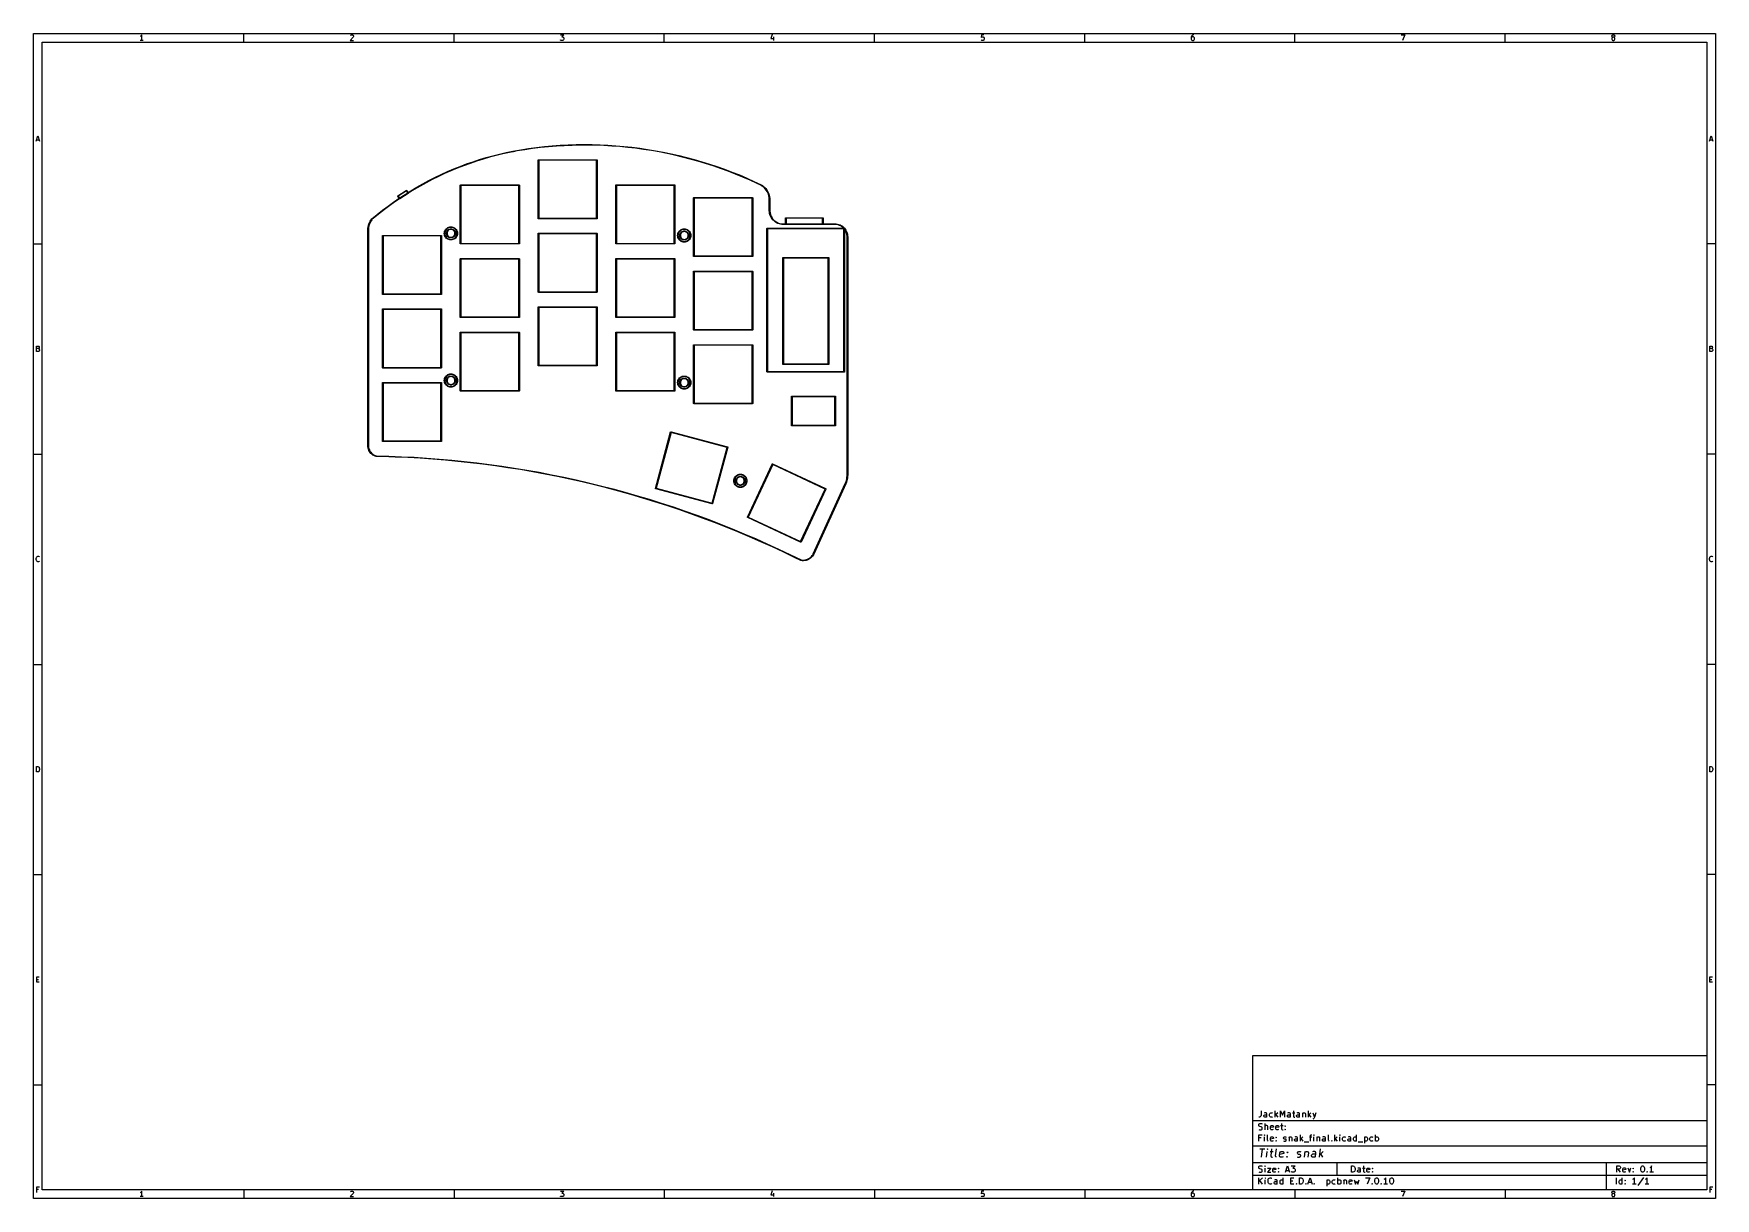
# Model space of a CAD drawing. Extents: x 10 to 410, y -287 to -10.
import ezdxf

# ---------------------------------------------------------------- set-up
doc = ezdxf.new("R2010")
doc.units = 0
doc.layers.add('BLACK', color=7, linetype='CONTINUOUS')

msp = doc.modelspace()

# ---------------------------------------------------------------- linework, layer by layer
at = {"layer": 'BLACK', "linetype": 'CONTINUOUS'}
for p, q in [((10, -10), (409.989, -10)), ((10, -287.0022), (10, -10)), ((35.470112, -10.603128), (35.346303, -10.665033)), ((36.08916, -11.593604), (35.346303, -11.593604)), ((35.593922, -10.479319), (35.470112, -10.603128)), ((35.717731, -10.293604), (35.593922, -10.479319)), ((35.717731, -11.593604), (35.717731, -10.293604)), ((60, -12), (60, -10)), ((86.027255, -10.850747), (85.284398, -11.593604)), ((85.284398, -11.593604), (86.08916, -11.593604)), ((85.346303, -10.417414), (85.408207, -10.355509)), ((85.408207, -10.355509), (85.532017, -10.293604)), ((85.532017, -10.293604), (85.841541, -10.293604)), ((85.841541, -10.293604), (85.96535, -10.355509)), ((85.96535, -10.355509), (86.027255, -10.417414)), ((86.027255, -10.417414), (86.08916, -10.541223)), ((86.08916, -10.665033), (86.027255, -10.850747)), ((86.08916, -10.541223), (86.08916, -10.665033)), ((110, -12), (110, -10)), ((135.284398, -10.293604), (136.08916, -10.293604)), ((135.346303, -11.5317), (135.284398, -11.469795)), ((135.470112, -11.593604), (135.346303, -11.5317)), ((135.841541, -11.593604), (135.470112, -11.593604)), ((136.08916, -10.293604), (135.655826, -10.788842)), ((135.655826, -10.788842), (135.841541, -10.788842)), ((135.841541, -10.788842), (135.96535, -10.850747)), ((135.96535, -11.5317), (135.841541, -11.593604)), ((135.96535, -10.850747), (136.027255, -10.912652)), ((136.027255, -11.469795), (135.96535, -11.5317)), ((136.027255, -10.912652), (136.08916, -11.036461)), ((136.08916, -11.345985), (136.027255, -11.469795)), ((136.08916, -11.036461), (136.08916, -11.345985)), ((160, -12), (160, -10)), ((185.655826, -10.2317), (185.346303, -11.160271)), ((185.346303, -11.160271), (186.151064, -11.160271)), ((185.96535, -10.726938), (185.96535, -11.593604)), ((210, -12), (210, -10)), ((235.408207, -10.293604), (235.346303, -10.912652)), ((235.346303, -10.912652), (235.408207, -10.850747)), ((235.408207, -11.5317), (235.346303, -11.469795)), ((236.027255, -10.293604), (235.408207, -10.293604)), ((235.408207, -10.850747), (235.532017, -10.788842)), ((235.532017, -11.593604), (235.408207, -11.5317)), ((235.532017, -10.788842), (235.841541, -10.788842)), ((235.841541, -11.593604), (235.532017, -11.593604)), ((235.841541, -10.788842), (235.96535, -10.850747)), ((235.96535, -11.5317), (235.841541, -11.593604)), ((235.96535, -10.850747), (236.027255, -10.912652)), ((236.027255, -11.469795), (235.96535, -11.5317)), ((236.027255, -10.912652), (236.08916, -11.036461)), ((236.08916, -11.345985), (236.027255, -11.469795)), ((236.08916, -11.036461), (236.08916, -11.345985)), ((260, -12), (260, -10)), ((285.408207, -10.603128), (285.346303, -10.850747)), ((285.346303, -10.850747), (285.346303, -11.345985)), ((285.408207, -10.912652), (285.346303, -11.036461)), ((285.346303, -11.345985), (285.408207, -11.469795)), ((285.532017, -10.417414), (285.408207, -10.603128)), ((285.470112, -10.850747), (285.408207, -10.912652)), ((285.408207, -11.469795), (285.470112, -11.5317)), ((285.593922, -10.788842), (285.470112, -10.850747)), ((285.470112, -11.5317), (285.593922, -11.593604)), ((285.593922, -10.355509), (285.532017, -10.417414)), ((285.717731, -10.293604), (285.593922, -10.355509)), ((285.841541, -10.788842), (285.593922, -10.788842)), ((285.593922, -11.593604), (285.841541, -11.593604)), ((285.96535, -10.293604), (285.717731, -10.293604)), ((285.96535, -10.850747), (285.841541, -10.788842)), ((285.841541, -11.593604), (285.96535, -11.5317)), ((286.027255, -10.912652), (285.96535, -10.850747)), ((285.96535, -11.5317), (286.027255, -11.469795)), ((286.08916, -11.036461), (286.027255, -10.912652)), ((286.027255, -11.469795), (286.08916, -11.345985)), ((286.08916, -11.345985), (286.08916, -11.036461)), ((310, -12), (310, -10)), ((335.284398, -10.293604), (336.151064, -10.293604)), ((336.151064, -10.293604), (335.593922, -11.593604)), ((360, -12), (360, -10)), ((385.346303, -10.541223), (385.408207, -10.417414)), ((385.346303, -10.603128), (385.346303, -10.541223)), ((385.408207, -10.726938), (385.346303, -10.603128)), ((385.408207, -10.974557), (385.346303, -11.098366)), ((385.346303, -11.098366), (385.346303, -11.345985)), ((385.346303, -11.345985), (385.408207, -11.469795)), ((385.408207, -10.417414), (385.470112, -10.355509)), ((385.470112, -10.788842), (385.408207, -10.726938)), ((385.470112, -10.912652), (385.408207, -10.974557)), ((385.408207, -11.469795), (385.470112, -11.5317)), ((385.470112, -10.355509), (385.593922, -10.293604)), ((385.593922, -10.850747), (385.470112, -10.788842)), ((385.593922, -10.850747), (385.470112, -10.912652)), ((385.470112, -11.5317), (385.593922, -11.593604)), ((385.593922, -10.293604), (385.841541, -10.293604)), ((385.841541, -10.850747), (385.593922, -10.850747)), ((385.593922, -11.593604), (385.841541, -11.593604)), ((385.841541, -10.293604), (385.96535, -10.355509)), ((385.96535, -10.788842), (385.841541, -10.850747)), ((385.96535, -10.912652), (385.841541, -10.850747)), ((385.841541, -11.593604), (385.96535, -11.5317)), ((385.96535, -10.355509), (386.027255, -10.417414)), ((386.027255, -10.726938), (385.96535, -10.788842)), ((386.027255, -10.974557), (385.96535, -10.912652)), ((385.96535, -11.5317), (386.027255, -11.469795)), ((386.027255, -10.417414), (386.08916, -10.541223)), ((386.08916, -10.603128), (386.027255, -10.726938)), ((386.08916, -11.098366), (386.027255, -10.974557)), ((386.027255, -11.469795), (386.08916, -11.345985)), ((386.08916, -10.541223), (386.08916, -10.603128)), ((386.08916, -11.345985), (386.08916, -11.098366)), ((409.989, -10), (409.989, -287.0022)), ((12, -12), (407.989, -12)), ((12, -285.0022), (12, -12)), ((407.989, -12), (407.989, -285.0022)), ((10.566666, -35.593604), (10.999999, -34.293604)), ((10.690476, -35.222176), (11.309523, -35.222176)), ((10.999999, -34.293604), (11.433333, -35.593604)), ((408.555666, -35.593604), (408.988999, -34.293604)), ((408.679476, -35.222176), (409.298523, -35.222176)), ((408.988999, -34.293604), (409.422333, -35.593604)), ((114.514302, -40.455608), (116.06836, -39.947556)), ((116.891653, -39.845668), (115.335153, -40.335629)), ((116.06836, -39.947556), (117.633222, -39.473823)), ((118.458557, -39.390076), (116.891653, -39.845668)), ((117.633222, -39.473823), (119.208129, -39.034639)), ((120.035107, -38.969074), (118.458557, -39.390076)), ((119.208129, -39.034639), (120.792318, -38.630217)), ((121.620539, -38.582865), (120.035107, -38.969074)), ((120.792318, -38.630217), (122.385023, -38.260751)), ((123.214086, -38.231635), (121.620539, -38.582865)), ((122.385023, -38.260751), (123.985473, -37.926422)), ((124.014082, -38.07367), (123.214086, -38.231635)), ((123.985473, -37.926422), (123.985472, -37.92642)), ((123.985472, -37.92642), (123.98608, -37.926492)), ((123.98608, -37.926492), (123.986618, -37.926204)), ((123.986618, -37.926204), (125.852493, -37.606739)), ((124.943303, -37.905168), (124.014082, -38.07367)), ((126.809406, -37.60449), (124.943303, -37.905168)), ((125.852493, -37.606739), (127.724281, -37.323969)), ((128.681054, -37.340508), (126.809406, -37.60449)), ((127.724281, -37.323969), (129.60126, -37.078004)), ((130.557524, -37.113325), (128.681054, -37.340508)), ((129.60126, -37.078004), (131.482706, -36.868938)), ((129.992048, -40.00942), (130.001791, -39.992547)), ((130.001791, -39.992547), (130.008149, -39.990232)), ((130.008149, -39.990232), (130.0125, -39.985048)), ((130.0125, -39.985048), (130.031691, -39.981663)), ((130.031691, -39.981663), (130.05, -39.975)), ((130.05, -39.975), (143.95, -39.975)), ((132.438092, -36.923027), (130.557524, -37.113325)), ((131.482706, -36.868938), (133.367895, -36.696852)), ((134.322034, -36.769689), (132.438092, -36.923027)), ((133.367895, -36.696852), (135.256098, -36.561813)), ((136.208624, -36.653369), (134.322034, -36.769689)), ((135.256098, -36.561813), (137.146589, -36.463872)), ((138.097134, -36.574112), (136.208624, -36.653369)), ((137.146589, -36.463872), (139.038639, -36.403068)), ((139.986836, -36.531949), (138.097134, -36.574112)), ((139.038639, -36.403068), (140.931517, -36.379423)), ((141.877001, -36.526896), (139.986836, -36.531949)), ((140.931517, -36.379423), (142.824495, -36.392946)), ((143.766902, -36.558954), (141.877001, -36.526896)), ((142.824495, -36.392946), (144.716843, -36.443634)), ((145.655808, -36.628112), (143.766902, -36.558954)), ((143.95, -39.975), (143.959741, -39.976717)), ((143.959741, -39.976717), (143.963024, -39.976139)), ((143.963024, -39.976139), (143.965909, -39.977805)), ((143.965909, -39.977805), (143.975652, -39.979523)), ((143.975652, -39.979523), (143.990579, -39.992048)), ((143.990579, -39.992048), (144.007453, -40.001791)), ((144.716843, -36.443634), (146.607831, -36.531465)), ((147.542993, -36.734344), (145.655808, -36.628112)), ((146.607831, -36.531465), (148.496729, -36.656406)), ((149.427728, -36.877607), (147.542993, -36.734344)), ((148.496729, -36.656406), (150.382811, -36.81841)), ((151.309287, -37.057846), (149.427728, -36.877607)), ((150.382811, -36.81841), (152.265348, -37.017413)), ((153.186945, -37.274993), (151.309287, -37.057846)), ((152.265348, -37.017413), (154.143615, -37.253338)), ((155.059977, -37.528964), (153.186945, -37.274993)), ((154.143615, -37.253338), (156.016888, -37.526096)), ((156.927662, -37.81966), (155.059977, -37.528964)), ((156.016888, -37.526096), (157.884445, -37.83558)), ((158.789279, -38.146969), (156.927662, -37.81966)), ((157.884445, -37.83558), (159.745565, -38.181672)), ((160.644111, -38.510766), (158.789279, -38.146969)), ((159.745565, -38.181672), (161.599532, -38.564237)), ((162.491444, -38.91091), (160.644111, -38.510766)), ((161.599532, -38.564237), (163.44563, -38.983129)), ((164.330563, -39.347247), (162.491444, -38.91091)), ((163.44563, -38.983129), (165.283148, -39.438187)), ((166.160761, -39.819608), (164.330563, -39.347247)), ((165.283148, -39.438187), (167.111377, -39.929233)), ((167.981333, -40.327812), (166.160761, -39.819608)), ((167.111377, -39.929233), (168.929613, -40.45608)), ((106.256461, -43.982698), (104.79357, -44.70568)), ((105.45855, -44.209702), (106.932194, -43.501473)), ((107.734907, -43.292082), (106.256461, -43.982698)), ((106.932194, -43.501473), (108.421065, -42.825843)), ((109.228191, -42.634166), (107.734907, -43.292082)), ((108.421065, -42.825843), (109.924443, -42.183138)), ((110.735591, -42.009268), (109.228191, -42.634166)), ((109.924443, -42.183138), (111.441599, -41.57367)), ((112.256377, -41.417691), (110.735591, -42.009268)), ((111.441599, -41.57367), (112.971799, -40.997733)), ((113.789812, -40.859721), (112.256377, -41.417691)), ((112.971799, -40.997733), (114.514302, -40.455608)), ((115.335153, -40.335629), (113.789812, -40.859721)), ((129.975, -40.05), (129.976717, -40.040258)), ((129.975, -53.95), (129.975, -40.05)), ((129.976139, -40.036976), (129.977805, -40.03409)), ((129.976717, -40.040258), (129.976139, -40.036976)), ((129.977805, -40.03409), (129.979523, -40.024348)), ((129.979523, -40.024348), (129.992048, -40.00942)), ((130.125, -40.125), (130.125, -53.875)), ((143.875, -40.125), (130.125, -40.125)), ((143.875, -53.875), (143.875, -40.125)), ((144.007453, -40.001791), (144.009767, -40.008149)), ((144.009767, -40.008149), (144.014952, -40.0125)), ((144.014952, -40.0125), (144.018336, -40.031691)), ((144.018336, -40.031691), (144.025, -40.05)), ((144.025, -40.05), (144.025, -53.95)), ((169.791575, -40.871662), (167.981333, -40.327812)), ((168.929613, -40.45608), (170.737154, -41.018524)), ((171.590791, -41.45095), (169.791575, -40.871662)), ((170.737154, -41.018524), (172.533304, -41.616348)), ((173.378286, -42.065451), (171.590791, -41.45095)), ((172.533304, -41.616348), (174.31737, -42.249322)), ((175.153372, -42.714928), (173.378286, -42.065451)), ((174.31737, -42.249322), (176.088665, -42.917202)), ((176.915364, -43.399132), (175.153372, -42.714928)), ((176.088665, -42.917202), (177.846505, -43.61973)), ((178.663583, -44.117799), (176.915364, -43.399132)), ((177.846505, -43.61973), (179.590214, -44.356636)), ((96.612743, -48.588083), (98.642743, -47.268083)), ((98.655515, -47.37906), (96.70958, -48.644396)), ((97.079226, -49.20104), (99.020679, -47.935501)), ((99.117304, -47.991887), (97.092304, -49.311887)), ((99.1116, -47.914025), (97.736946, -48.793274)), ((98.343441, -48.227274), (99.730403, -47.361508)), ((98.642743, -47.268083), (98.661496, -47.264595)), ((99.020679, -47.935501), (98.655515, -47.37906)), ((98.661496, -47.264595), (98.680161, -47.261044)), ((98.680161, -47.261044), (98.680254, -47.261107)), ((98.680254, -47.261107), (98.680366, -47.261087)), ((98.680366, -47.261087), (98.696033, -47.27184)), ((98.696033, -47.27184), (98.711802, -47.282567)), ((98.711802, -47.282567), (99.131802, -47.922567)), ((100.505269, -47.065238), (99.1116, -47.914025)), ((99.117351, -47.991817), (99.117304, -47.991887)), ((99.117433, -47.991802), (99.117351, -47.991817)), ((99.128074, -47.976157), (99.117433, -47.991802)), ((99.138925, -47.960311), (99.128074, -47.976157)), ((99.131802, -47.922567), (99.131817, -47.922648)), ((99.131817, -47.922648), (99.131887, -47.922696)), ((99.131887, -47.922696), (99.135426, -47.941615)), ((99.135426, -47.941615), (99.138956, -47.96016)), ((99.138956, -47.96016), (99.138909, -47.960228)), ((99.138909, -47.960228), (99.138925, -47.960311)), ((99.730403, -47.361508), (101.13608, -46.526471)), ((101.917277, -46.247323), (100.505269, -47.065238)), ((101.13608, -46.526471), (102.559791, -45.722567)), ((103.346942, -45.460676), (101.917277, -46.247323)), ((102.559791, -45.722567), (104.000847, -44.950186)), ((104.79357, -44.70568), (103.346942, -45.460676)), ((104.000847, -44.950186), (105.45855, -44.209702)), ((111.475, -46.05), (111.476717, -46.040258)), ((111.475, -59.95), (111.475, -46.05)), ((111.476139, -46.036976), (111.477805, -46.03409)), ((111.476717, -46.040258), (111.476139, -46.036976)), ((111.477805, -46.03409), (111.479523, -46.024348)), ((111.479523, -46.024348), (111.492048, -46.00942)), ((111.492048, -46.00942), (111.501791, -45.992547)), ((111.501791, -45.992547), (111.508149, -45.990232)), ((111.508149, -45.990232), (111.5125, -45.985048)), ((111.5125, -45.985048), (111.531691, -45.981663)), ((111.531691, -45.981663), (111.55, -45.975)), ((111.55, -45.975), (125.45, -45.975)), ((111.625, -46.125), (111.625, -59.875)), ((125.375, -46.125), (111.625, -46.125)), ((125.375, -59.875), (125.375, -46.125)), ((125.45, -45.975), (125.459741, -45.976717)), ((125.459741, -45.976717), (125.463024, -45.976139)), ((125.463024, -45.976139), (125.465909, -45.977805)), ((125.465909, -45.977805), (125.475652, -45.979523)), ((125.475652, -45.979523), (125.490579, -45.992048)), ((125.490579, -45.992048), (125.507453, -46.001791)), ((125.507453, -46.001791), (125.509767, -46.008149)), ((125.509767, -46.008149), (125.514952, -46.0125)), ((125.514952, -46.0125), (125.518336, -46.031691)), ((125.518336, -46.031691), (125.525, -46.05)), ((125.525, -46.05), (125.525, -59.95)), ((148.475, -46.05), (148.476717, -46.040258)), ((148.475, -59.95), (148.475, -46.05)), ((148.476139, -46.036976), (148.477805, -46.03409)), ((148.476717, -46.040258), (148.476139, -46.036976)), ((148.477805, -46.03409), (148.479523, -46.024348)), ((148.479523, -46.024348), (148.492048, -46.00942)), ((148.492048, -46.00942), (148.501791, -45.992547)), ((148.501791, -45.992547), (148.508149, -45.990232)), ((148.508149, -45.990232), (148.5125, -45.985048)), ((148.5125, -45.985048), (148.531691, -45.981663)), ((148.531691, -45.981663), (148.55, -45.975)), ((148.55, -45.975), (162.45, -45.975)), ((148.625, -46.125), (148.625, -59.875)), ((162.375, -46.125), (148.625, -46.125)), ((162.375, -59.875), (162.375, -46.125)), ((162.45, -45.975), (162.459741, -45.976717)), ((162.459741, -45.976717), (162.463024, -45.976139)), ((162.463024, -45.976139), (162.465909, -45.977805)), ((162.465909, -45.977805), (162.475652, -45.979523)), ((162.475652, -45.979523), (162.490579, -45.992048)), ((162.490579, -45.992048), (162.507453, -46.001791)), ((162.507453, -46.001791), (162.509767, -46.008149)), ((162.509767, -46.008149), (162.514952, -46.0125)), ((162.514952, -46.0125), (162.518336, -46.031691)), ((162.518336, -46.031691), (162.525, -46.05)), ((162.525, -46.05), (162.525, -59.95)), ((180.397355, -44.87065), (178.663583, -44.117799)), ((179.590214, -44.356636), (181.319118, -45.127635)), ((182.116011, -45.657398), (180.397355, -44.87065)), ((181.319118, -45.127635), (183.032551, -45.93243)), ((182.965117, -46.066442), (182.116011, -45.657398)), ((183.127736, -46.15898), (182.965117, -46.066442)), ((183.032551, -45.93243), (183.03255, -45.932432)), ((183.03255, -45.932432), (183.034478, -45.934276)), ((183.034478, -45.934276), (183.037093, -45.934815)), ((183.037093, -45.934815), (183.342256, -46.126553)), ((183.43807, -46.377056), (183.127736, -46.15898)), ((183.342256, -46.126553), (183.629546, -46.344157)), ((183.726269, -46.623643), (183.43807, -46.377056)), ((183.629546, -46.344157), (183.896778, -46.585973)), ((183.989724, -46.896508), (183.726269, -46.623643)), ((183.896778, -46.585973), (184.141918, -46.850158)), ((184.226049, -47.193181), (183.989724, -46.896508)), ((184.141918, -46.850158), (184.3631, -47.134704)), ((184.433104, -47.510974), (184.226049, -47.193181)), ((184.3631, -47.134704), (184.558641, -47.437444)), ((184.609013, -47.84701), (184.433104, -47.510974)), ((184.558641, -47.437444), (184.727052, -47.756074)), ((184.752184, -48.198245), (184.609013, -47.84701)), ((184.727052, -47.756074), (184.867052, -48.08817)), ((91.712529, -53.001859), (92.996034, -51.989026)), ((93.73368, -51.60946), (92.441645, -52.606153)), ((92.996034, -51.989026), (94.301515, -51.004682)), ((95.047335, -50.641439), (93.73368, -51.60946)), ((94.301515, -51.004682), (95.62834, -50.049303)), ((96.381972, -49.702559), (95.047335, -50.641439)), ((95.62834, -50.049303), (96.975866, -49.12335)), ((97.736946, -48.793274), (96.381972, -49.702559)), ((96.590989, -48.620106), (96.591134, -48.619889)), ((96.594637, -48.638727), (96.590989, -48.620106)), ((96.591087, -48.619633), (96.60178, -48.604053)), ((96.591134, -48.619889), (96.591087, -48.619633)), ((96.598083, -48.657257), (96.594637, -48.638727)), ((96.598296, -48.657403), (96.598083, -48.657257)), ((96.598347, -48.65766), (96.598296, -48.657403)), ((97.023347, -49.29766), (96.598347, -48.65766)), ((96.60178, -48.604053), (96.61234, -48.588347)), ((96.61234, -48.588347), (96.612596, -48.588296)), ((96.612596, -48.588296), (96.612743, -48.588083)), ((96.70958, -48.644396), (97.079226, -49.20104)), ((96.975866, -49.12335), (98.343441, -48.227274)), ((97.039075, -49.308233), (97.023347, -49.29766)), ((97.054689, -49.318925), (97.039075, -49.308233)), ((97.054915, -49.318882), (97.054689, -49.318925)), ((97.055106, -49.319011), (97.054915, -49.318882)), ((97.073636, -49.315379), (97.055106, -49.319011)), ((97.092304, -49.311887), (97.073636, -49.315379)), ((166.975, -49.05), (166.976717, -49.040258)), ((166.975, -62.95), (166.975, -49.05)), ((166.976139, -49.036976), (166.977805, -49.03409)), ((166.976717, -49.040258), (166.976139, -49.036976)), ((166.977805, -49.03409), (166.979523, -49.024348)), ((166.979523, -49.024348), (166.992048, -49.00942)), ((166.992048, -49.00942), (167.001791, -48.992547)), ((167.001791, -48.992547), (167.008149, -48.990232)), ((167.008149, -48.990232), (167.0125, -48.985048)), ((167.0125, -48.985048), (167.031691, -48.981663)), ((167.031691, -48.981663), (167.05, -48.975)), ((167.05, -48.975), (180.95, -48.975)), ((167.125, -49.125), (167.125, -62.875)), ((180.875, -49.125), (167.125, -49.125)), ((180.875, -62.875), (180.875, -49.125)), ((180.95, -48.975), (180.959741, -48.976717)), ((180.959741, -48.976717), (180.963024, -48.976139)), ((180.963024, -48.976139), (180.965909, -48.977805)), ((180.965909, -48.977805), (180.975652, -48.979523)), ((180.975652, -48.979523), (180.990579, -48.992048)), ((180.990579, -48.992048), (181.007453, -49.001791)), ((181.007453, -49.001791), (181.009767, -49.008149)), ((181.009767, -49.008149), (181.014952, -49.0125)), ((181.014952, -49.0125), (181.018336, -49.031691)), ((181.018336, -49.031691), (181.025, -49.05)), ((181.025, -49.05), (181.025, -62.95)), ((184.861319, -48.561499), (184.752184, -48.198245)), ((184.935431, -48.933482), (184.861319, -48.561499)), ((184.867052, -48.08817), (184.977576, -48.431204)), ((184.973849, -49.310826), (184.935431, -48.933482)), ((184.961452, -52.092311), (184.975039, -51.750109)), ((184.975032, -49.499813), (184.973849, -49.310826)), ((184.975, -49.5), (184.975032, -49.499813)), ((184.975, -51.75), (184.975, -49.5)), ((184.975039, -51.750109), (184.975, -51.75)), ((184.977576, -48.431204), (185.057782, -48.782565)), ((185.057782, -48.782565), (185.107059, -49.139579)), ((185.107059, -49.139579), (185.125034, -49.49953)), ((185.124683, -51.756894), (185.109322, -51.923305)), ((185.109322, -51.923305), (185.113558, -52.257516)), ((185.125, -51.75), (185.124178, -51.754659)), ((185.124178, -51.754659), (185.124683, -51.756894)), ((185.124999, -49.49953), (185.124919, -49.499779)), ((185.124919, -49.499779), (185.125, -49.5)), ((185.125034, -49.49953), (185.124999, -49.49953)), ((185.125, -49.5), (185.125, -51.75)), ((89.492581, -56.298605), (89.545311, -55.94925)), ((89.545311, -55.94925), (89.626956, -55.605502)), ((89.626956, -55.605502), (89.736948, -55.269748)), ((89.724998, -55.810358), (89.660075, -56.145229)), ((89.817587, -55.482059), (89.724998, -55.810358)), ((89.736948, -55.269748), (89.874524, -54.944323)), ((89.937199, -55.162612), (89.817587, -55.482059)), ((89.874524, -54.944323), (90.038728, -54.631487)), ((90.083003, -54.854238), (89.937199, -55.162612)), ((90.038728, -54.631487), (90.228417, -54.333415)), ((90.253985, -54.55908), (90.083003, -54.854238)), ((90.228417, -54.333415), (90.442274, -54.052179)), ((90.448957, -54.279189), (90.253985, -54.55908)), ((90.442244, -54.052154), (90.448017, -54.048495)), ((90.442274, -54.052179), (90.442244, -54.052154)), ((90.448017, -54.048495), (90.451622, -54.042689)), ((90.553647, -54.152865), (90.448957, -54.279189)), ((90.451622, -54.042689), (91.712529, -53.001859)), ((91.171854, -53.631035), (90.553647, -54.152865)), ((92.441645, -52.606153), (91.171854, -53.631035)), ((108.763298, -56.002086), (109.003616, -55.944391)), ((109.003616, -55.944391), (109.25, -55.925)), ((109.25, -55.925), (109.496384, -55.944391)), ((109.496384, -55.944391), (109.736702, -56.002086)), ((129.981663, -53.968308), (129.975, -53.95)), ((129.985048, -53.9875), (129.981663, -53.968308)), ((129.990232, -53.99185), (129.985048, -53.9875)), ((129.992547, -53.998209), (129.990232, -53.99185)), ((130.00942, -54.007951), (129.992547, -53.998209)), ((130.024348, -54.020477), (130.00942, -54.007951)), ((130.03409, -54.022194), (130.024348, -54.020477)), ((130.036976, -54.023861), (130.03409, -54.022194)), ((130.040258, -54.023282), (130.036976, -54.023861)), ((130.05, -54.025), (130.040258, -54.023282)), ((143.95, -54.025), (130.05, -54.025)), ((130.125, -53.875), (143.875, -53.875)), ((143.968308, -54.018336), (143.95, -54.025)), ((143.9875, -54.014952), (143.968308, -54.018336)), ((143.99185, -54.009767), (143.9875, -54.014952)), ((143.998209, -54.007453), (143.99185, -54.009767)), ((144.007951, -53.990579), (143.998209, -54.007453)), ((144.020477, -53.975652), (144.007951, -53.990579)), ((144.022194, -53.965909), (144.020477, -53.975652)), ((144.023861, -53.963024), (144.022194, -53.965909)), ((144.025, -53.95), (144.023282, -53.959741)), ((144.023282, -53.959741), (144.023861, -53.963024)), ((184.984164, -52.441053), (184.961452, -52.092311)), ((185.043204, -52.78551), (184.984164, -52.441053)), ((185.137927, -53.121909), (185.043204, -52.78551)), ((185.113558, -52.257516), (185.152705, -52.589453)), ((185.267294, -53.446563), (185.137927, -53.121909)), ((185.152705, -52.589453), (185.226334, -52.91548)), ((185.226334, -52.91548), (185.33364, -53.232024)), ((185.429888, -53.755917), (185.267294, -53.446563)), ((185.33364, -53.232024), (185.473445, -53.535618)), ((185.623928, -54.04658), (185.429888, -53.755917)), ((185.473445, -53.535618), (185.644218, -53.822935)), ((185.847287, -54.315368), (185.623928, -54.04658)), ((185.644218, -53.822935), (185.844089, -54.090827)), ((185.844089, -54.090827), (186.070867, -54.33636)), ((186.097519, -54.559336), (185.847287, -54.315368)), ((186.070867, -54.33636), (186.322068, -54.556843)), ((186.371881, -54.775812), (186.097519, -54.559336)), ((186.322068, -54.556843), (186.59494, -54.74986)), ((186.667369, -54.962423), (186.371881, -54.775812)), ((186.59494, -54.74986), (186.886493, -54.913298)), ((186.980744, -55.117125), (186.667369, -54.962423)), ((186.886493, -54.913298), (187.193532, -55.045364)), ((187.308572, -55.238223), (186.980744, -55.117125)), ((187.193532, -55.045364), (187.512695, -55.144612)), ((187.647264, -55.32439), (187.308572, -55.238223)), ((187.512695, -55.144612), (187.840483, -55.209956)), ((187.993106, -55.374682), (187.647264, -55.32439)), ((187.840483, -55.209956), (188.00346, -55.225)), ((187.99534, -55.374178), (187.993106, -55.374683)), ((187.993106, -55.374683), (187.993106, -55.374682)), ((188, -55.375), (187.99534, -55.374178)), ((200.55, -55.375), (188, -55.375)), ((188.00346, -55.225), (200.55, -55.225)), ((188.85, -53.845), (188.864645, -53.809645)), ((188.85, -55.355), (188.85, -53.845)), ((188.864645, -55.390355), (188.85, -55.355)), ((188.864645, -53.809645), (188.9, -53.795)), ((188.9, -55.405), (188.864645, -55.390355)), ((188.9, -53.795), (197.7, -53.795)), ((197.7, -55.405), (188.9, -55.405)), ((188.95, -53.895), (188.95, -55.305)), ((197.65, -53.895), (188.95, -53.895)), ((188.95, -55.305), (197.65, -55.305)), ((197.65, -55.305), (197.65, -53.895)), ((197.7, -53.795), (197.735355, -53.809645)), ((197.735355, -55.390355), (197.7, -55.405)), ((197.735355, -53.809645), (197.75, -53.845)), ((197.75, -55.355), (197.735355, -55.390355)), ((197.75, -53.845), (197.75, -55.355)), ((200.55, -55.225), (200.871425, -55.241845)), ((200.714264, -55.375), (200.55, -55.375)), ((201.040728, -55.411783), (200.714264, -55.375)), ((200.871425, -55.241845), (201.189328, -55.292196)), ((201.36102, -55.484888), (201.040728, -55.411783)), ((201.189328, -55.292196), (201.500227, -55.375501)), ((201.671113, -55.593394), (201.36102, -55.484888)), ((201.500227, -55.375501), (201.800715, -55.490848)), ((201.967107, -55.735938), (201.671113, -55.593394)), ((201.800715, -55.490848), (202.0875, -55.636972)), ((202.245281, -55.910726), (201.967107, -55.735938)), ((202.0875, -55.636972), (202.35744, -55.812273)), ((202.502135, -56.11556), (202.245281, -55.910726)), ((202.35744, -55.812273), (202.607577, -56.01483)), ((89.469133, -56.651137), (89.492581, -56.298605)), ((89.475049, -56.999718), (89.469133, -56.651137)), ((89.475, -57), (89.475049, -56.999718)), ((89.475, -108), (89.475, -57)), ((89.62327, -56.484343), (89.614838, -56.825345)), ((89.614838, -56.825345), (89.624871, -56.995602)), ((89.660075, -56.145229), (89.62327, -56.484343)), ((89.624871, -56.995603), (89.624256, -56.997956)), ((89.624256, -56.997956), (89.625, -57)), ((89.624871, -56.995602), (89.624871, -56.995603)), ((89.625, -57), (89.625, -107.99943)), ((92.975, -58.05), (92.976717, -58.040258)), ((92.975, -71.95), (92.975, -58.05)), ((92.976139, -58.036976), (92.977805, -58.03409)), ((92.976717, -58.040258), (92.976139, -58.036976)), ((92.977805, -58.03409), (92.979523, -58.024348)), ((92.979523, -58.024348), (92.992048, -58.00942)), ((92.992048, -58.00942), (93.001791, -57.992547)), ((93.001791, -57.992547), (93.008149, -57.990232)), ((93.008149, -57.990232), (93.0125, -57.985048)), ((93.0125, -57.985048), (93.031691, -57.981663)), ((93.031691, -57.981663), (93.05, -57.975)), ((93.05, -57.975), (106.95, -57.975)), ((93.125, -58.125), (93.125, -71.875)), ((106.875, -58.125), (93.125, -58.125)), ((106.875, -71.875), (106.875, -58.125)), ((106.95, -57.975), (106.959741, -57.976717)), ((106.959741, -57.976717), (106.963024, -57.976139)), ((106.963024, -57.976139), (106.965909, -57.977805)), ((106.965909, -57.977805), (106.975652, -57.979523)), ((106.975652, -57.979523), (106.990579, -57.992048)), ((106.990579, -57.992048), (107.007453, -58.001791)), ((107.007453, -58.001791), (107.009767, -58.008149)), ((107.009767, -58.008149), (107.014952, -58.0125)), ((107.014952, -58.0125), (107.018336, -58.031691)), ((107.018336, -58.031691), (107.025, -58.05)), ((107.025, -58.05), (107.025, -71.95)), ((107.675, -57.5), (107.694391, -57.253616)), ((107.694391, -57.746384), (107.675, -57.5)), ((107.694391, -57.253616), (107.752086, -57.013298)), ((107.752086, -57.986702), (107.694391, -57.746384)), ((107.752086, -57.013298), (107.846665, -56.784965)), ((107.846665, -58.215035), (107.752086, -57.986702)), ((107.839618, -57.264649), (107.820116, -57.5)), ((107.820116, -57.5), (107.839618, -57.735351)), ((107.897591, -57.035717), (107.839618, -57.264649)), ((107.839618, -57.735351), (107.897591, -57.964283)), ((107.846665, -56.784965), (107.975798, -56.574238)), ((107.975798, -58.425762), (107.846665, -58.215035)), ((107.992455, -56.81945), (107.897591, -57.035717)), ((107.897591, -57.964283), (107.992455, -58.18055)), ((107.975798, -56.574238), (108.136307, -56.386307)), ((108.136307, -58.613693), (107.975798, -58.425762)), ((108.121621, -56.621747), (107.992455, -56.81945)), ((107.992455, -58.18055), (108.121621, -58.378253)), ((108.281566, -56.448), (108.121621, -56.621747)), ((108.121621, -58.378253), (108.281566, -58.552)), ((108.136307, -56.386307), (108.324238, -56.225798)), ((108.324238, -58.774202), (108.136307, -58.613693)), ((108.175, -57.5), (108.193304, -57.302469)), ((108.193304, -57.697531), (108.175, -57.5)), ((108.193304, -57.302469), (108.247592, -57.111665)), ((108.247592, -57.888335), (108.193304, -57.697531)), ((108.247592, -57.111665), (108.336017, -56.934085)), ((108.336017, -58.065915), (108.247592, -57.888335)), ((108.467928, -56.302949), (108.281566, -56.448)), ((108.281566, -58.552), (108.467928, -58.697051)), ((108.34023, -57.306622), (108.319905, -57.5)), ((108.319905, -57.5), (108.34023, -57.693378)), ((108.324238, -56.225798), (108.534965, -56.096665)), ((108.534965, -58.903335), (108.324238, -58.774202)), ((108.336017, -56.934085), (108.455565, -56.775777)), ((108.455565, -58.224223), (108.336017, -58.065915)), ((108.400316, -57.121696), (108.34023, -57.306622)), ((108.34023, -57.693378), (108.400316, -57.878304)), ((108.497537, -56.953304), (108.400316, -57.121696)), ((108.400316, -57.878304), (108.497537, -58.046696)), ((108.455565, -56.775777), (108.602168, -56.642131)), ((108.602168, -58.357869), (108.455565, -58.224223)), ((108.675622, -56.19055), (108.467928, -56.302949)), ((108.467928, -58.697051), (108.675622, -58.80945)), ((108.627645, -56.808805), (108.497537, -56.953304)), ((108.497537, -58.046696), (108.627645, -58.191195)), ((108.534965, -56.096665), (108.763298, -56.002086)), ((108.763298, -58.997914), (108.534965, -58.903335)), ((108.602168, -56.642131), (108.770831, -56.537699)), ((108.770831, -58.462301), (108.602168, -58.357869)), ((108.784953, -56.694514), (108.627645, -56.808805)), ((108.627645, -58.191195), (108.784952, -58.305486)), ((108.898984, -56.11387), (108.675622, -56.19055)), ((108.675622, -58.80945), (108.898984, -58.88613)), ((109.003616, -59.055609), (108.763298, -58.997914)), ((108.770831, -56.537699), (108.955812, -56.466037)), ((108.955812, -58.533963), (108.770831, -58.462301)), ((108.784952, -58.305486), (108.962585, -58.384573)), ((108.962585, -56.615427), (108.784953, -56.694514)), ((109.131921, -56.075), (108.898984, -56.11387)), ((108.898984, -58.88613), (109.131921, -58.925)), ((108.955812, -56.466037), (109.150812, -56.429586)), ((109.150812, -58.570414), (108.955812, -58.533963)), ((109.152779, -56.575), (108.962585, -56.615427)), ((108.962585, -58.384573), (109.152779, -58.425)), ((109.25, -59.075), (109.003616, -59.055609)), ((109.368079, -56.075), (109.131921, -56.075)), ((109.131921, -58.925), (109.368079, -58.925)), ((109.150812, -56.429586), (109.349188, -56.429586)), ((109.349188, -58.570414), (109.150812, -58.570414)), ((109.347221, -56.575), (109.152779, -56.575)), ((109.152779, -58.425), (109.347221, -58.425)), ((109.496384, -59.055609), (109.25, -59.075)), ((109.537415, -56.615427), (109.347221, -56.575)), ((109.347221, -58.425), (109.537415, -58.384573)), ((109.349188, -56.429586), (109.544188, -56.466037)), ((109.544188, -58.533963), (109.349188, -58.570414)), ((109.601016, -56.11387), (109.368079, -56.075)), ((109.368079, -58.925), (109.601016, -58.88613)), ((109.736702, -58.997914), (109.496384, -59.055609)), ((109.715048, -56.694514), (109.537415, -56.615427)), ((109.537415, -58.384573), (109.715048, -58.305486)), ((109.544188, -56.466037), (109.729169, -56.537699)), ((109.729169, -58.462301), (109.544188, -58.533963)), ((109.824378, -56.19055), (109.601016, -56.11387)), ((109.601016, -58.88613), (109.824378, -58.80945)), ((109.872355, -56.808805), (109.715048, -56.694514)), ((109.715048, -58.305486), (109.872355, -58.191195)), ((109.729169, -56.537699), (109.897832, -56.642131)), ((109.897832, -58.357869), (109.729169, -58.462301)), ((109.736702, -56.002086), (109.965035, -56.096665)), ((109.965035, -58.903335), (109.736702, -58.997914)), ((110.032072, -56.302949), (109.824378, -56.19055)), ((109.824378, -58.80945), (110.032072, -58.697051)), ((110.002463, -56.953304), (109.872355, -56.808805)), ((109.872355, -58.191195), (110.002463, -58.046696)), ((109.897832, -56.642131), (110.044435, -56.775777)), ((110.044435, -58.224223), (109.897832, -58.357869)), ((109.965035, -56.096665), (110.175762, -56.225798)), ((110.175762, -58.774202), (109.965035, -58.903335)), ((110.099684, -57.121696), (110.002463, -56.953304)), ((110.002463, -58.046696), (110.099684, -57.878304)), ((110.218434, -56.448), (110.032072, -56.302949)), ((110.032072, -58.697051), (110.218434, -58.552)), ((110.044435, -56.775777), (110.163983, -56.934085)), ((110.163983, -58.065915), (110.044435, -58.224223)), ((110.15977, -57.306622), (110.099684, -57.121696)), ((110.099684, -57.878304), (110.15977, -57.693378)), ((110.180095, -57.5), (110.15977, -57.306622)), ((110.15977, -57.693378), (110.180095, -57.5)), ((110.163983, -56.934085), (110.252408, -57.111665)), ((110.252408, -57.888335), (110.163983, -58.065915)), ((110.175762, -56.225798), (110.363693, -56.386307)), ((110.363693, -58.613693), (110.175762, -58.774202)), ((110.378379, -56.621747), (110.218434, -56.448)), ((110.218434, -58.552), (110.378379, -58.378253)), ((110.252408, -57.111665), (110.306696, -57.302469)), ((110.306696, -57.697531), (110.252408, -57.888335)), ((110.306696, -57.302469), (110.325, -57.5)), ((110.325, -57.5), (110.306696, -57.697531)), ((110.363693, -56.386307), (110.524202, -56.574238)), ((110.524202, -58.425762), (110.363693, -58.613693)), ((110.507545, -56.81945), (110.378379, -56.621747)), ((110.378379, -58.378253), (110.507545, -58.18055)), ((110.602409, -57.035717), (110.507545, -56.81945)), ((110.507545, -58.18055), (110.602409, -57.964283)), ((110.524202, -56.574238), (110.653335, -56.784965)), ((110.653335, -58.215035), (110.524202, -58.425762)), ((110.660382, -57.264649), (110.602409, -57.035717)), ((110.602409, -57.964283), (110.660382, -57.735351)), ((110.653335, -56.784965), (110.747914, -57.013298)), ((110.747914, -57.986702), (110.653335, -58.215035)), ((110.679884, -57.5), (110.660382, -57.264649)), ((110.660382, -57.735351), (110.679884, -57.5)), ((110.747914, -57.013298), (110.805609, -57.253616)), ((110.805609, -57.746384), (110.747914, -57.986702)), ((110.805609, -57.253616), (110.825, -57.5)), ((110.825, -57.5), (110.805609, -57.746384)), ((111.481663, -59.968308), (111.475, -59.95)), ((111.485048, -59.9875), (111.481663, -59.968308)), ((111.490232, -59.99185), (111.485048, -59.9875)), ((111.492547, -59.998209), (111.490232, -59.99185)), ((111.50942, -60.007951), (111.492547, -59.998209)), ((111.625, -59.875), (125.375, -59.875)), ((125.507951, -59.990579), (125.498209, -60.007453)), ((125.520477, -59.975652), (125.507951, -59.990579)), ((125.522194, -59.965909), (125.520477, -59.975652)), ((125.523861, -59.963024), (125.522194, -59.965909)), ((125.525, -59.95), (125.523282, -59.959741)), ((125.523282, -59.959741), (125.523861, -59.963024)), ((129.975, -57.55), (129.976717, -57.540258)), ((129.975, -71.45), (129.975, -57.55)), ((129.976139, -57.536976), (129.977805, -57.53409)), ((129.976717, -57.540258), (129.976139, -57.536976)), ((129.977805, -57.53409), (129.979523, -57.524348)), ((129.979523, -57.524348), (129.992048, -57.50942)), ((129.992048, -57.50942), (130.001791, -57.492547)), ((130.001791, -57.492547), (130.008149, -57.490232)), ((130.008149, -57.490232), (130.0125, -57.485048)), ((130.0125, -57.485048), (130.031691, -57.481663)), ((130.031691, -57.481663), (130.05, -57.475)), ((130.05, -57.475), (143.95, -57.475)), ((130.125, -57.625), (130.125, -71.375)), ((143.875, -57.625), (130.125, -57.625)), ((143.875, -71.375), (143.875, -57.625)), ((143.95, -57.475), (143.959741, -57.476717)), ((143.959741, -57.476717), (143.963024, -57.476139)), ((143.963024, -57.476139), (143.965909, -57.477805)), ((143.965909, -57.477805), (143.975652, -57.479523)), ((143.975652, -57.479523), (143.990579, -57.492048)), ((143.990579, -57.492048), (144.007453, -57.501791)), ((144.007453, -57.501791), (144.009767, -57.508149)), ((144.009767, -57.508149), (144.014952, -57.5125)), ((144.014952, -57.5125), (144.018336, -57.531691)), ((144.018336, -57.531691), (144.025, -57.55)), ((144.025, -57.55), (144.025, -71.45)), ((148.481663, -59.968308), (148.475, -59.95)), ((148.485048, -59.9875), (148.481663, -59.968308)), ((148.490232, -59.99185), (148.485048, -59.9875)), ((148.492547, -59.998209), (148.490232, -59.99185)), ((148.50942, -60.007951), (148.492547, -59.998209)), ((148.625, -59.875), (162.375, -59.875)), ((162.507951, -59.990579), (162.498209, -60.007453)), ((162.520477, -59.975652), (162.507951, -59.990579)), ((162.522194, -59.965909), (162.520477, -59.975652)), ((162.523861, -59.963024), (162.522194, -59.965909)), ((162.525, -59.95), (162.523282, -59.959741)), ((162.523282, -59.959741), (162.523861, -59.963024)), ((163.175, -58), (163.194391, -57.753616)), ((163.194391, -58.246384), (163.175, -58)), ((163.194391, -57.753616), (163.252086, -57.513298)), ((163.252086, -58.486702), (163.194391, -58.246384)), ((163.252086, -57.513298), (163.346665, -57.284965)), ((163.346665, -58.715035), (163.252086, -58.486702)), ((163.339618, -57.764649), (163.320116, -58)), ((163.320116, -58), (163.339618, -58.235351)), ((163.397591, -57.535717), (163.339618, -57.764649)), ((163.339618, -58.235351), (163.397591, -58.464283)), ((163.346665, -57.284965), (163.475798, -57.074238)), ((163.475798, -58.925762), (163.346665, -58.715035)), ((163.492455, -57.31945), (163.397591, -57.535717)), ((163.397591, -58.464283), (163.492455, -58.68055)), ((163.475798, -57.074238), (163.636307, -56.886307)), ((163.636307, -59.113693), (163.475798, -58.925762)), ((163.621621, -57.121747), (163.492455, -57.31945)), ((163.492455, -58.68055), (163.621621, -58.878253)), ((163.781566, -56.948), (163.621621, -57.121747)), ((163.621621, -58.878253), (163.781566, -59.052)), ((163.636307, -56.886307), (163.824238, -56.725798)), ((163.824238, -59.274202), (163.636307, -59.113693)), ((163.675, -58), (163.693304, -57.802469)), ((163.693304, -58.197531), (163.675, -58)), ((163.693304, -57.802469), (163.747592, -57.611665)), ((163.747592, -58.388335), (163.693304, -58.197531)), ((163.747592, -57.611665), (163.836017, -57.434085)), ((163.836017, -58.565915), (163.747592, -58.388335)), ((163.967928, -56.802949), (163.781566, -56.948)), ((163.781566, -59.052), (163.967928, -59.197051)), ((163.84023, -57.806622), (163.819905, -58)), ((163.819905, -58), (163.84023, -58.193378)), ((163.824238, -56.725798), (164.034965, -56.596665)), ((164.034965, -59.403335), (163.824238, -59.274202)), ((163.836017, -57.434085), (163.955565, -57.275777)), ((163.955565, -58.724223), (163.836017, -58.565915)), ((163.900316, -57.621696), (163.84023, -57.806622)), ((163.84023, -58.193378), (163.900316, -58.378304)), ((163.997537, -57.453304), (163.900316, -57.621696)), ((163.900316, -58.378304), (163.997537, -58.546696)), ((163.955565, -57.275777), (164.102168, -57.142131)), ((164.102168, -58.857869), (163.955565, -58.724223)), ((164.175622, -56.69055), (163.967928, -56.802949)), ((163.967928, -59.197051), (164.175622, -59.30945)), ((164.127645, -57.308805), (163.997537, -57.453304)), ((163.997537, -58.546696), (164.127645, -58.691195)), ((164.034965, -56.596665), (164.263298, -56.502086)), ((164.263298, -59.497914), (164.034965, -59.403335)), ((164.102168, -57.142131), (164.270831, -57.037699)), ((164.270831, -58.962301), (164.102168, -58.857869)), ((164.284953, -57.194514), (164.127645, -57.308805)), ((164.127645, -58.691195), (164.284952, -58.805486)), ((164.398984, -56.61387), (164.175622, -56.69055)), ((164.175622, -59.30945), (164.398984, -59.38613)), ((164.263298, -56.502086), (164.503616, -56.444391)), ((164.503616, -59.555609), (164.263298, -59.497914)), ((164.270831, -57.037699), (164.455812, -56.966037)), ((164.455812, -59.033963), (164.270831, -58.962301)), ((164.284952, -58.805486), (164.462585, -58.884573)), ((164.462585, -57.115427), (164.284953, -57.194514)), ((164.631921, -56.575), (164.398984, -56.61387)), ((164.398984, -59.38613), (164.631921, -59.425)), ((164.455812, -56.966037), (164.650812, -56.929586)), ((164.650812, -59.070414), (164.455812, -59.033963)), ((164.652779, -57.075), (164.462585, -57.115427)), ((164.462585, -58.884573), (164.652779, -58.925)), ((164.503616, -56.444391), (164.75, -56.425)), ((164.75, -59.575), (164.503616, -59.555609)), ((164.868079, -56.575), (164.631921, -56.575)), ((164.631921, -59.425), (164.868079, -59.425)), ((164.650812, -56.929586), (164.849188, -56.929586)), ((164.849188, -59.070414), (164.650812, -59.070414)), ((164.847221, -57.075), (164.652779, -57.075)), ((164.652779, -58.925), (164.847221, -58.925)), ((164.75, -56.425), (164.996384, -56.444391)), ((164.996384, -59.555609), (164.75, -59.575)), ((165.037415, -57.115427), (164.847221, -57.075)), ((164.847221, -58.925), (165.037415, -58.884573)), ((164.849188, -56.929586), (165.044188, -56.966037)), ((165.044188, -59.033963), (164.849188, -59.070414)), ((165.101016, -56.61387), (164.868079, -56.575)), ((164.868079, -59.425), (165.101016, -59.38613)), ((164.996384, -56.444391), (165.236702, -56.502086)), ((165.236702, -59.497914), (164.996384, -59.555609)), ((165.215048, -57.194514), (165.037415, -57.115427)), ((165.037415, -58.884573), (165.215048, -58.805486)), ((165.044188, -56.966037), (165.229169, -57.037699)), ((165.229169, -58.962301), (165.044188, -59.033963)), ((165.324378, -56.69055), (165.101016, -56.61387)), ((165.101016, -59.38613), (165.324378, -59.30945)), ((165.372355, -57.308805), (165.215048, -57.194514)), ((165.215048, -58.805486), (165.372355, -58.691195)), ((165.229169, -57.037699), (165.397832, -57.142131)), ((165.397832, -58.857869), (165.229169, -58.962301)), ((165.236702, -56.502086), (165.465035, -56.596665)), ((165.465035, -59.403335), (165.236702, -59.497914)), ((165.532072, -56.802949), (165.324378, -56.69055)), ((165.324378, -59.30945), (165.532072, -59.197051)), ((165.502463, -57.453304), (165.372355, -57.308805)), ((165.372355, -58.691195), (165.502463, -58.546696)), ((165.397832, -57.142131), (165.544435, -57.275777)), ((165.544435, -58.724223), (165.397832, -58.857869)), ((165.465035, -56.596665), (165.675762, -56.725798)), ((165.675762, -59.274202), (165.465035, -59.403335)), ((165.599684, -57.621696), (165.502463, -57.453304)), ((165.502463, -58.546696), (165.599684, -58.378304)), ((165.718434, -56.948), (165.532072, -56.802949)), ((165.532072, -59.197051), (165.718434, -59.052)), ((165.544435, -57.275777), (165.663983, -57.434085)), ((165.663983, -58.565915), (165.544435, -58.724223)), ((165.65977, -57.806622), (165.599684, -57.621696)), ((165.599684, -58.378304), (165.65977, -58.193378)), ((165.680095, -58), (165.65977, -57.806622)), ((165.65977, -58.193378), (165.680095, -58)), ((165.663983, -57.434085), (165.752408, -57.611665)), ((165.752408, -58.388335), (165.663983, -58.565915)), ((165.675762, -56.725798), (165.863693, -56.886307)), ((165.863693, -59.113693), (165.675762, -59.274202)), ((165.878379, -57.121747), (165.718434, -56.948)), ((165.718434, -59.052), (165.878379, -58.878253)), ((165.752408, -57.611665), (165.806696, -57.802469)), ((165.806696, -58.197531), (165.752408, -58.388335)), ((165.806696, -57.802469), (165.825, -58)), ((165.825, -58), (165.806696, -58.197531)), ((165.863693, -56.886307), (166.024202, -57.074238)), ((166.024202, -58.925762), (165.863693, -59.113693)), ((166.007545, -57.31945), (165.878379, -57.121747)), ((165.878379, -58.878253), (166.007545, -58.68055)), ((166.102409, -57.535717), (166.007545, -57.31945)), ((166.007545, -58.68055), (166.102409, -58.464283)), ((166.024202, -57.074238), (166.153335, -57.284965)), ((166.153335, -58.715035), (166.024202, -58.925762)), ((166.160382, -57.764649), (166.102409, -57.535717)), ((166.102409, -58.464283), (166.160382, -58.235351)), ((166.153335, -57.284965), (166.247914, -57.513298)), ((166.247914, -58.486702), (166.153335, -58.715035)), ((166.179884, -58), (166.160382, -57.764649)), ((166.160382, -58.235351), (166.179884, -58)), ((166.247914, -57.513298), (166.305609, -57.753616)), ((166.305609, -58.246384), (166.247914, -58.486702)), ((166.305609, -57.753616), (166.325, -58)), ((166.325, -58), (166.305609, -58.246384)), ((184.425, -56.35), (184.426717, -56.340258)), ((184.425, -90.45), (184.425, -56.35)), ((184.426139, -56.336976), (184.427805, -56.33409)), ((184.426717, -56.340258), (184.426139, -56.336976)), ((184.427805, -56.33409), (184.429523, -56.324348)), ((184.429523, -56.324348), (184.442048, -56.30942)), ((184.442048, -56.30942), (184.451791, -56.292547)), ((184.451791, -56.292547), (184.458149, -56.290232)), ((184.458149, -56.290232), (184.4625, -56.285048)), ((184.4625, -56.285048), (184.481691, -56.281663)), ((184.481691, -56.281663), (184.5, -56.275)), ((184.5, -56.275), (202.8, -56.275)), ((184.575, -56.425), (184.575, -90.375)), ((202.725, -56.425), (184.575, -56.425)), ((202.73444, -56.347865), (202.502135, -56.11556)), ((202.607577, -56.01483), (202.83517, -56.242423)), ((202.725, -90.375), (202.725, -56.425)), ((202.939274, -56.604719), (202.73444, -56.347865)), ((202.8, -56.275), (202.809741, -56.276717)), ((202.809741, -56.276717), (202.813024, -56.276139)), ((202.813024, -56.276139), (202.815909, -56.277805)), ((202.815909, -56.277805), (202.825652, -56.279523)), ((202.825652, -56.279523), (202.840579, -56.292048)), ((202.83517, -56.242423), (203.037727, -56.49256)), ((202.840579, -56.292048), (202.857453, -56.301791)), ((202.857453, -56.301791), (202.859767, -56.308149)), ((202.859767, -56.308149), (202.864952, -56.3125)), ((202.864952, -56.3125), (202.868336, -56.331691)), ((202.868336, -56.331691), (202.875, -56.35)), ((202.875, -56.35), (202.875, -90.45)), ((203.114062, -56.882893), (202.939274, -56.604719)), ((203.037727, -56.49256), (203.213028, -56.7625)), ((203.256606, -57.178887), (203.114062, -56.882893)), ((203.213028, -56.7625), (203.359152, -57.049285)), ((203.365112, -57.48898), (203.256606, -57.178887)), ((203.359152, -57.049285), (203.474499, -57.349773)), ((203.438217, -57.809272), (203.365112, -57.48898)), ((203.475, -58.135736), (203.438217, -57.809272)), ((203.474499, -57.349773), (203.557804, -57.660672)), ((203.475, -58.3), (203.475, -58.135736)), ((203.475, -114.999764), (203.475, -58.3)), ((203.557804, -57.660672), (203.608155, -57.978575)), ((203.608155, -57.978575), (203.625, -58.3)), ((203.625, -58.3), (203.625, -115)), ((10, -60), (12, -60)), ((111.475, -63.55), (111.476717, -63.540258)), ((111.475, -77.45), (111.475, -63.55)), ((111.476139, -63.536976), (111.477805, -63.53409)), ((111.476717, -63.540258), (111.476139, -63.536976)), ((111.477805, -63.53409), (111.479523, -63.524348)), ((111.479523, -63.524348), (111.492048, -63.50942)), ((111.492048, -63.50942), (111.501791, -63.492547)), ((111.501791, -63.492547), (111.508149, -63.490232)), ((111.508149, -63.490232), (111.5125, -63.485048)), ((111.524348, -60.020477), (111.50942, -60.007951)), ((111.5125, -63.485048), (111.531691, -63.481663)), ((111.53409, -60.022194), (111.524348, -60.020477)), ((111.531691, -63.481663), (111.55, -63.475)), ((111.536976, -60.023861), (111.53409, -60.022194)), ((111.540258, -60.023282), (111.536976, -60.023861)), ((111.55, -60.025), (111.540258, -60.023282)), ((125.45, -60.025), (111.55, -60.025)), ((111.55, -63.475), (125.45, -63.475)), ((111.625, -63.625), (111.625, -77.375)), ((125.375, -63.625), (111.625, -63.625)), ((125.375, -77.375), (125.375, -63.625)), ((125.468308, -60.018336), (125.45, -60.025)), ((125.45, -63.475), (125.459741, -63.476717)), ((125.459741, -63.476717), (125.463024, -63.476139)), ((125.463024, -63.476139), (125.465909, -63.477805)), ((125.465909, -63.477805), (125.475652, -63.479523)), ((125.4875, -60.014952), (125.468308, -60.018336)), ((125.475652, -63.479523), (125.490579, -63.492048)), ((125.49185, -60.009767), (125.4875, -60.014952)), ((125.490579, -63.492048), (125.507453, -63.501791)), ((125.498209, -60.007453), (125.49185, -60.009767)), ((125.507453, -63.501791), (125.509767, -63.508149)), ((125.509767, -63.508149), (125.514952, -63.5125)), ((125.514952, -63.5125), (125.518336, -63.531691)), ((125.518336, -63.531691), (125.525, -63.55)), ((125.525, -63.55), (125.525, -77.45)), ((148.475, -63.55), (148.476717, -63.540258)), ((148.475, -77.45), (148.475, -63.55)), ((148.476139, -63.536976), (148.477805, -63.53409)), ((148.476717, -63.540258), (148.476139, -63.536976)), ((148.477805, -63.53409), (148.479523, -63.524348)), ((148.479523, -63.524348), (148.492048, -63.50942)), ((148.492048, -63.50942), (148.501791, -63.492547)), ((148.501791, -63.492547), (148.508149, -63.490232)), ((148.508149, -63.490232), (148.5125, -63.485048)), ((148.524348, -60.020477), (148.50942, -60.007951)), ((148.5125, -63.485048), (148.531691, -63.481663)), ((148.53409, -60.022194), (148.524348, -60.020477)), ((148.531691, -63.481663), (148.55, -63.475)), ((148.536976, -60.023861), (148.53409, -60.022194)), ((148.540258, -60.023282), (148.536976, -60.023861)), ((148.55, -60.025), (148.540258, -60.023282)), ((162.45, -60.025), (148.55, -60.025)), ((148.55, -63.475), (162.45, -63.475)), ((148.625, -63.625), (148.625, -77.375)), ((162.375, -63.625), (148.625, -63.625)), ((162.375, -77.375), (162.375, -63.625)), ((162.468308, -60.018336), (162.45, -60.025)), ((162.45, -63.475), (162.459741, -63.476717)), ((162.459741, -63.476717), (162.463024, -63.476139)), ((162.463024, -63.476139), (162.465909, -63.477805)), ((162.465909, -63.477805), (162.475652, -63.479523)), ((162.4875, -60.014952), (162.468308, -60.018336)), ((162.475652, -63.479523), (162.490579, -63.492048)), ((162.49185, -60.009767), (162.4875, -60.014952)), ((162.490579, -63.492048), (162.507453, -63.501791)), ((162.498209, -60.007453), (162.49185, -60.009767)), ((162.507453, -63.501791), (162.509767, -63.508149)), ((162.509767, -63.508149), (162.514952, -63.5125)), ((162.514952, -63.5125), (162.518336, -63.531691)), ((162.518336, -63.531691), (162.525, -63.55)), ((162.525, -63.55), (162.525, -77.45)), ((166.981663, -62.968308), (166.975, -62.95)), ((166.985048, -62.9875), (166.981663, -62.968308)), ((166.990232, -62.99185), (166.985048, -62.9875)), ((166.992547, -62.998209), (166.990232, -62.99185)), ((167.00942, -63.007951), (166.992547, -62.998209)), ((167.024348, -63.020477), (167.00942, -63.007951)), ((167.03409, -63.022194), (167.024348, -63.020477)), ((167.036976, -63.023861), (167.03409, -63.022194)), ((167.040258, -63.023282), (167.036976, -63.023861)), ((167.05, -63.025), (167.040258, -63.023282)), ((180.95, -63.025), (167.05, -63.025)), ((167.125, -62.875), (180.875, -62.875)), ((180.968308, -63.018336), (180.95, -63.025)), ((180.9875, -63.014952), (180.968308, -63.018336)), ((180.99185, -63.009767), (180.9875, -63.014952)), ((180.998209, -63.007453), (180.99185, -63.009767)), ((181.007951, -62.990579), (180.998209, -63.007453)), ((181.020477, -62.975652), (181.007951, -62.990579)), ((181.022194, -62.965909), (181.020477, -62.975652)), ((181.023861, -62.963024), (181.022194, -62.965909)), ((181.025, -62.95), (181.023282, -62.959741)), ((181.023282, -62.959741), (181.023861, -62.963024)), ((188.175, -63.3), (188.176717, -63.290258)), ((188.175, -88.6), (188.175, -63.3)), ((188.176139, -63.286976), (188.177805, -63.28409)), ((188.176717, -63.290258), (188.176139, -63.286976)), ((188.177805, -63.28409), (188.179523, -63.274348)), ((188.179523, -63.274348), (188.192048, -63.25942)), ((188.192048, -63.25942), (188.201791, -63.242547)), ((188.201791, -63.242547), (188.208149, -63.240232)), ((188.208149, -63.240232), (188.2125, -63.235048)), ((188.2125, -63.235048), (188.231691, -63.231663)), ((188.231691, -63.231663), (188.25, -63.225)), ((188.25, -63.225), (199.05, -63.225)), ((188.325, -63.375), (188.325, -88.525)), ((198.975, -63.375), (188.325, -63.375)), ((198.975, -88.525), (198.975, -63.375)), ((199.05, -63.225), (199.059741, -63.226717)), ((199.059741, -63.226717), (199.063024, -63.226139)), ((199.063024, -63.226139), (199.065909, -63.227805)), ((199.065909, -63.227805), (199.075652, -63.229523)), ((199.075652, -63.229523), (199.090579, -63.242048)), ((199.090579, -63.242048), (199.107453, -63.251791)), ((199.107453, -63.251791), (199.109767, -63.258149)), ((199.109767, -63.258149), (199.114952, -63.2625)), ((199.114952, -63.2625), (199.118336, -63.281691)), ((199.118336, -63.281691), (199.125, -63.3)), ((199.125, -63.3), (199.125, -88.6)), ((409.989, -60), (407.989, -60)), ((166.975, -66.55), (166.976717, -66.540258)), ((166.975, -80.45), (166.975, -66.55)), ((166.976139, -66.536976), (166.977805, -66.53409)), ((166.976717, -66.540258), (166.976139, -66.536976)), ((166.977805, -66.53409), (166.979523, -66.524348)), ((166.979523, -66.524348), (166.992048, -66.50942)), ((166.992048, -66.50942), (167.001791, -66.492547)), ((167.001791, -66.492547), (167.008149, -66.490232)), ((167.008149, -66.490232), (167.0125, -66.485048)), ((167.0125, -66.485048), (167.031691, -66.481663)), ((167.031691, -66.481663), (167.05, -66.475)), ((167.05, -66.475), (180.95, -66.475)), ((167.125, -66.625), (167.125, -80.375)), ((180.875, -66.625), (167.125, -66.625)), ((180.875, -80.375), (180.875, -66.625)), ((180.95, -66.475), (180.959741, -66.476717)), ((180.959741, -66.476717), (180.963024, -66.476139)), ((180.963024, -66.476139), (180.965909, -66.477805)), ((180.965909, -66.477805), (180.975652, -66.479523)), ((180.975652, -66.479523), (180.990579, -66.492048)), ((180.990579, -66.492048), (181.007453, -66.501791)), ((181.007453, -66.501791), (181.009767, -66.508149)), ((181.009767, -66.508149), (181.014952, -66.5125)), ((181.014952, -66.5125), (181.018336, -66.531691)), ((181.018336, -66.531691), (181.025, -66.55)), ((181.025, -66.55), (181.025, -80.45)), ((92.981663, -71.968308), (92.975, -71.95)), ((92.985048, -71.9875), (92.981663, -71.968308)), ((92.990232, -71.99185), (92.985048, -71.9875)), ((92.992547, -71.998209), (92.990232, -71.99185)), ((93.125, -71.875), (106.875, -71.875)), ((107.007951, -71.990579), (106.998209, -72.007453)), ((107.020477, -71.975652), (107.007951, -71.990579)), ((107.022194, -71.965909), (107.020477, -71.975652)), ((107.023861, -71.963024), (107.022194, -71.965909)), ((107.025, -71.95), (107.023282, -71.959741)), ((107.023282, -71.959741), (107.023861, -71.963024)), ((129.981663, -71.468308), (129.975, -71.45)), ((129.985048, -71.4875), (129.981663, -71.468308)), ((129.990232, -71.49185), (129.985048, -71.4875)), ((129.992547, -71.498209), (129.990232, -71.49185)), ((130.00942, -71.507951), (129.992547, -71.498209)), ((130.024348, -71.520477), (130.00942, -71.507951)), ((130.03409, -71.522194), (130.024348, -71.520477)), ((130.036976, -71.523861), (130.03409, -71.522194)), ((130.040258, -71.523282), (130.036976, -71.523861)), ((130.05, -71.525), (130.040258, -71.523282)), ((143.95, -71.525), (130.05, -71.525)), ((130.125, -71.375), (143.875, -71.375)), ((143.968308, -71.518336), (143.95, -71.525)), ((143.9875, -71.514952), (143.968308, -71.518336)), ((143.99185, -71.509767), (143.9875, -71.514952)), ((143.998209, -71.507453), (143.99185, -71.509767)), ((144.007951, -71.490579), (143.998209, -71.507453)), ((144.020477, -71.475652), (144.007951, -71.490579)), ((144.022194, -71.465909), (144.020477, -71.475652)), ((144.023861, -71.463024), (144.022194, -71.465909)), ((144.025, -71.45), (144.023282, -71.459741)), ((144.023282, -71.459741), (144.023861, -71.463024)), ((92.975, -75.55), (92.976717, -75.540258)), ((92.975, -89.45), (92.975, -75.55)), ((92.976139, -75.536976), (92.977805, -75.53409)), ((92.976717, -75.540258), (92.976139, -75.536976)), ((92.977805, -75.53409), (92.979523, -75.524348)), ((92.979523, -75.524348), (92.992048, -75.50942)), ((92.992048, -75.50942), (93.001791, -75.492547)), ((93.00942, -72.007951), (92.992547, -71.998209)), ((93.001791, -75.492547), (93.008149, -75.490232)), ((93.008149, -75.490232), (93.0125, -75.485048)), ((93.024348, -72.020477), (93.00942, -72.007951)), ((93.0125, -75.485048), (93.031691, -75.481663)), ((93.03409, -72.022194), (93.024348, -72.020477)), ((93.031691, -75.481663), (93.05, -75.475)), ((93.036976, -72.023861), (93.03409, -72.022194)), ((93.040258, -72.023282), (93.036976, -72.023861)), ((93.05, -72.025), (93.040258, -72.023282)), ((106.95, -72.025), (93.05, -72.025)), ((93.05, -75.475), (106.95, -75.475)), ((93.125, -75.625), (93.125, -89.375)), ((106.875, -75.625), (93.125, -75.625)), ((106.875, -89.375), (106.875, -75.625)), ((106.968308, -72.018336), (106.95, -72.025)), ((106.95, -75.475), (106.959741, -75.476717)), ((106.959741, -75.476717), (106.963024, -75.476139)), ((106.963024, -75.476139), (106.965909, -75.477805)), ((106.965909, -75.477805), (106.975652, -75.479523)), ((106.9875, -72.014952), (106.968308, -72.018336)), ((106.975652, -75.479523), (106.990579, -75.492048)), ((106.99185, -72.009767), (106.9875, -72.014952)), ((106.990579, -75.492048), (107.007453, -75.501791)), ((106.998209, -72.007453), (106.99185, -72.009767)), ((107.007453, -75.501791), (107.009767, -75.508149)), ((107.009767, -75.508149), (107.014952, -75.5125)), ((107.014952, -75.5125), (107.018336, -75.531691)), ((107.018336, -75.531691), (107.025, -75.55)), ((107.025, -75.55), (107.025, -89.45)), ((129.975, -75.05), (129.976717, -75.040258)), ((129.975, -88.95), (129.975, -75.05)), ((129.976139, -75.036976), (129.977805, -75.03409)), ((129.976717, -75.040258), (129.976139, -75.036976)), ((129.977805, -75.03409), (129.979523, -75.024348)), ((129.979523, -75.024348), (129.992048, -75.00942)), ((129.992048, -75.00942), (130.001791, -74.992547)), ((130.001791, -74.992547), (130.008149, -74.990232)), ((130.008149, -74.990232), (130.0125, -74.985048)), ((130.0125, -74.985048), (130.031691, -74.981663)), ((130.031691, -74.981663), (130.05, -74.975)), ((130.05, -74.975), (143.95, -74.975)), ((130.125, -75.125), (130.125, -88.875)), ((143.875, -75.125), (130.125, -75.125)), ((143.875, -88.875), (143.875, -75.125)), ((143.95, -74.975), (143.959741, -74.976717)), ((143.959741, -74.976717), (143.963024, -74.976139)), ((143.963024, -74.976139), (143.965909, -74.977805)), ((143.965909, -74.977805), (143.975652, -74.979523)), ((143.975652, -74.979523), (143.990579, -74.992048)), ((143.990579, -74.992048), (144.007453, -75.001791)), ((144.007453, -75.001791), (144.009767, -75.008149)), ((144.009767, -75.008149), (144.014952, -75.0125)), ((144.014952, -75.0125), (144.018336, -75.031691)), ((144.018336, -75.031691), (144.025, -75.05)), ((144.025, -75.05), (144.025, -88.95)), ((111.481663, -77.468308), (111.475, -77.45)), ((111.485048, -77.4875), (111.481663, -77.468308)), ((111.490232, -77.49185), (111.485048, -77.4875)), ((111.492547, -77.498209), (111.490232, -77.49185)), ((111.50942, -77.507951), (111.492547, -77.498209)), ((111.524348, -77.520477), (111.50942, -77.507951)), ((111.53409, -77.522194), (111.524348, -77.520477)), ((111.536976, -77.523861), (111.53409, -77.522194)), ((111.540258, -77.523282), (111.536976, -77.523861)), ((111.55, -77.525), (111.540258, -77.523282)), ((125.45, -77.525), (111.55, -77.525)), ((111.625, -77.375), (125.375, -77.375)), ((125.468308, -77.518336), (125.45, -77.525)), ((125.4875, -77.514952), (125.468308, -77.518336)), ((125.49185, -77.509767), (125.4875, -77.514952)), ((125.498209, -77.507453), (125.49185, -77.509767)), ((125.507951, -77.490579), (125.498209, -77.507453)), ((125.520477, -77.475652), (125.507951, -77.490579)), ((125.522194, -77.465909), (125.520477, -77.475652)), ((125.523861, -77.463024), (125.522194, -77.465909)), ((125.525, -77.45), (125.523282, -77.459741)), ((125.523282, -77.459741), (125.523861, -77.463024)), ((148.481663, -77.468308), (148.475, -77.45)), ((148.485048, -77.4875), (148.481663, -77.468308)), ((148.490232, -77.49185), (148.485048, -77.4875)), ((148.492547, -77.498209), (148.490232, -77.49185)), ((148.50942, -77.507951), (148.492547, -77.498209)), ((148.524348, -77.520477), (148.50942, -77.507951)), ((148.53409, -77.522194), (148.524348, -77.520477)), ((148.536976, -77.523861), (148.53409, -77.522194)), ((148.540258, -77.523282), (148.536976, -77.523861)), ((148.55, -77.525), (148.540258, -77.523282)), ((162.45, -77.525), (148.55, -77.525)), ((148.625, -77.375), (162.375, -77.375)), ((162.468308, -77.518336), (162.45, -77.525)), ((162.4875, -77.514952), (162.468308, -77.518336)), ((162.49185, -77.509767), (162.4875, -77.514952)), ((162.498209, -77.507453), (162.49185, -77.509767)), ((162.507951, -77.490579), (162.498209, -77.507453)), ((162.520477, -77.475652), (162.507951, -77.490579)), ((162.522194, -77.465909), (162.520477, -77.475652)), ((162.523861, -77.463024), (162.522194, -77.465909)), ((162.525, -77.45), (162.523282, -77.459741)), ((162.523282, -77.459741), (162.523861, -77.463024)), ((111.475, -81.05), (111.476717, -81.040258)), ((111.475, -94.95), (111.475, -81.05)), ((111.476139, -81.036976), (111.477805, -81.03409)), ((111.476717, -81.040258), (111.476139, -81.036976)), ((111.477805, -81.03409), (111.479523, -81.024348)), ((111.479523, -81.024348), (111.492048, -81.00942)), ((111.492048, -81.00942), (111.501791, -80.992547)), ((111.501791, -80.992547), (111.508149, -80.990232)), ((111.508149, -80.990232), (111.5125, -80.985048)), ((111.5125, -80.985048), (111.531691, -80.981663)), ((111.531691, -80.981663), (111.55, -80.975)), ((111.55, -80.975), (125.45, -80.975)), ((111.625, -81.125), (111.625, -94.875)), ((125.375, -81.125), (111.625, -81.125)), ((125.375, -94.875), (125.375, -81.125)), ((125.45, -80.975), (125.459741, -80.976717)), ((125.459741, -80.976717), (125.463024, -80.976139)), ((125.463024, -80.976139), (125.465909, -80.977805)), ((125.465909, -80.977805), (125.475652, -80.979523)), ((125.475652, -80.979523), (125.490579, -80.992048)), ((125.490579, -80.992048), (125.507453, -81.001791)), ((125.507453, -81.001791), (125.509767, -81.008149)), ((125.509767, -81.008149), (125.514952, -81.0125)), ((125.514952, -81.0125), (125.518336, -81.031691)), ((125.518336, -81.031691), (125.525, -81.05)), ((125.525, -81.05), (125.525, -94.95)), ((148.475, -81.05), (148.476717, -81.040258)), ((148.475, -94.95), (148.475, -81.05)), ((148.476139, -81.036976), (148.477805, -81.03409)), ((148.476717, -81.040258), (148.476139, -81.036976)), ((148.477805, -81.03409), (148.479523, -81.024348)), ((148.479523, -81.024348), (148.492048, -81.00942)), ((148.492048, -81.00942), (148.501791, -80.992547)), ((148.501791, -80.992547), (148.508149, -80.990232)), ((148.508149, -80.990232), (148.5125, -80.985048)), ((148.5125, -80.985048), (148.531691, -80.981663)), ((148.531691, -80.981663), (148.55, -80.975)), ((148.55, -80.975), (162.45, -80.975)), ((148.625, -81.125), (148.625, -94.875)), ((162.375, -81.125), (148.625, -81.125)), ((162.375, -94.875), (162.375, -81.125)), ((162.45, -80.975), (162.459741, -80.976717)), ((162.459741, -80.976717), (162.463024, -80.976139)), ((162.463024, -80.976139), (162.465909, -80.977805)), ((162.465909, -80.977805), (162.475652, -80.979523)), ((162.475652, -80.979523), (162.490579, -80.992048)), ((162.490579, -80.992048), (162.507453, -81.001791)), ((162.507453, -81.001791), (162.509767, -81.008149)), ((162.509767, -81.008149), (162.514952, -81.0125)), ((162.514952, -81.0125), (162.518336, -81.031691)), ((162.518336, -81.031691), (162.525, -81.05)), ((162.525, -81.05), (162.525, -94.95)), ((166.981663, -80.468308), (166.975, -80.45)), ((166.985048, -80.4875), (166.981663, -80.468308)), ((166.990232, -80.49185), (166.985048, -80.4875)), ((166.992547, -80.498209), (166.990232, -80.49185)), ((166.992048, -84.00942), (167.001791, -83.992547)), ((167.00942, -80.507951), (166.992547, -80.498209)), ((167.001791, -83.992547), (167.008149, -83.990232)), ((167.008149, -83.990232), (167.0125, -83.985048)), ((167.024348, -80.520477), (167.00942, -80.507951)), ((167.0125, -83.985048), (167.031691, -83.981663)), ((167.03409, -80.522194), (167.024348, -80.520477)), ((167.031691, -83.981663), (167.05, -83.975)), ((167.036976, -80.523861), (167.03409, -80.522194)), ((167.040258, -80.523282), (167.036976, -80.523861)), ((167.05, -80.525), (167.040258, -80.523282)), ((180.95, -80.525), (167.05, -80.525)), ((167.05, -83.975), (180.95, -83.975)), ((167.125, -80.375), (180.875, -80.375)), ((180.968308, -80.518336), (180.95, -80.525)), ((180.95, -83.975), (180.959741, -83.976717)), ((180.959741, -83.976717), (180.963024, -83.976139)), ((180.963024, -83.976139), (180.965909, -83.977805)), ((180.965909, -83.977805), (180.975652, -83.979523)), ((180.9875, -80.514952), (180.968308, -80.518336)), ((180.975652, -83.979523), (180.990579, -83.992048)), ((180.99185, -80.509767), (180.9875, -80.514952)), ((180.990579, -83.992048), (181.007453, -84.001791)), ((180.998209, -80.507453), (180.99185, -80.509767)), ((181.007951, -80.490579), (180.998209, -80.507453)), ((181.020477, -80.475652), (181.007951, -80.490579)), ((181.022194, -80.465909), (181.020477, -80.475652)), ((181.023861, -80.463024), (181.022194, -80.465909)), ((181.025, -80.45), (181.023282, -80.459741)), ((181.023282, -80.459741), (181.023861, -80.463024)), ((10.659523, -85.593604), (10.659523, -84.293604)), ((10.659523, -84.293604), (11.092857, -84.293604)), ((11.092857, -84.912652), (10.659523, -84.912652)), ((11.154761, -85.593604), (10.659523, -85.593604)), ((11.092857, -84.293604), (11.216666, -84.355509)), ((11.216666, -84.850747), (11.092857, -84.912652)), ((11.092857, -84.912652), (11.278571, -84.974557)), ((11.278571, -85.5317), (11.154761, -85.593604)), ((11.216666, -84.355509), (11.278571, -84.417414)), ((11.278571, -84.788842), (11.216666, -84.850747)), ((11.278571, -84.417414), (11.340476, -84.541223)), ((11.340476, -84.665033), (11.278571, -84.788842)), ((11.278571, -84.974557), (11.340476, -85.036461)), ((11.340476, -85.469795), (11.278571, -85.5317)), ((11.340476, -84.541223), (11.340476, -84.665033)), ((11.340476, -85.036461), (11.40238, -85.160271)), ((11.40238, -85.345985), (11.340476, -85.469795)), ((11.40238, -85.160271), (11.40238, -85.345985)), ((166.975, -84.05), (166.976717, -84.040258)), ((166.975, -97.95), (166.975, -84.05)), ((166.976139, -84.036976), (166.977805, -84.03409)), ((166.976717, -84.040258), (166.976139, -84.036976)), ((166.977805, -84.03409), (166.979523, -84.024348)), ((166.979523, -84.024348), (166.992048, -84.00942)), ((167.125, -84.125), (167.125, -97.875)), ((180.875, -84.125), (167.125, -84.125)), ((180.875, -97.875), (180.875, -84.125)), ((181.007453, -84.001791), (181.009767, -84.008149)), ((181.009767, -84.008149), (181.014952, -84.0125)), ((181.014952, -84.0125), (181.018336, -84.031691)), ((181.018336, -84.031691), (181.025, -84.05)), ((181.025, -84.05), (181.025, -97.95)), ((408.648523, -85.593604), (408.648523, -84.293604)), ((408.648523, -84.293604), (409.081857, -84.293604)), ((409.081857, -84.912652), (408.648523, -84.912652)), ((409.143761, -85.593604), (408.648523, -85.593604)), ((409.081857, -84.293604), (409.205666, -84.355509)), ((409.205666, -84.850747), (409.081857, -84.912652)), ((409.081857, -84.912652), (409.267571, -84.974557)), ((409.267571, -85.5317), (409.143761, -85.593604)), ((409.205666, -84.355509), (409.267571, -84.417414)), ((409.267571, -84.788842), (409.205666, -84.850747)), ((409.267571, -84.417414), (409.329476, -84.541223)), ((409.329476, -84.665033), (409.267571, -84.788842)), ((409.267571, -84.974557), (409.329476, -85.036461)), ((409.329476, -85.469795), (409.267571, -85.5317)), ((409.329476, -84.541223), (409.329476, -84.665033)), ((409.329476, -85.036461), (409.39138, -85.160271)), ((409.39138, -85.345985), (409.329476, -85.469795)), ((409.39138, -85.160271), (409.39138, -85.345985)), ((92.981663, -89.468308), (92.975, -89.45)), ((92.985048, -89.4875), (92.981663, -89.468308)), ((92.990232, -89.49185), (92.985048, -89.4875)), ((92.992547, -89.498209), (92.990232, -89.49185)), ((93.00942, -89.507951), (92.992547, -89.498209)), ((93.024348, -89.520477), (93.00942, -89.507951)), ((93.03409, -89.522194), (93.024348, -89.520477)), ((93.036976, -89.523861), (93.03409, -89.522194)), ((93.040258, -89.523282), (93.036976, -89.523861)), ((93.05, -89.525), (93.040258, -89.523282)), ((106.95, -89.525), (93.05, -89.525)), ((93.125, -89.375), (106.875, -89.375)), ((106.968308, -89.518336), (106.95, -89.525)), ((106.9875, -89.514952), (106.968308, -89.518336)), ((106.99185, -89.509767), (106.9875, -89.514952)), ((106.998209, -89.507453), (106.99185, -89.509767)), ((107.007951, -89.490579), (106.998209, -89.507453)), ((107.020477, -89.475652), (107.007951, -89.490579)), ((107.022194, -89.465909), (107.020477, -89.475652)), ((107.023861, -89.463024), (107.022194, -89.465909)), ((107.025, -89.45), (107.023282, -89.459741)), ((107.023282, -89.459741), (107.023861, -89.463024)), ((107.752086, -92.013298), (107.846665, -91.784965)), ((107.846665, -91.784965), (107.975798, -91.574238)), ((107.992455, -91.81945), (107.897591, -92.035717)), ((107.975798, -91.574238), (108.136307, -91.386307)), ((108.121621, -91.621747), (107.992455, -91.81945)), ((108.281566, -91.448), (108.121621, -91.621747)), ((108.136307, -91.386307), (108.324238, -91.225798)), ((108.247592, -92.111665), (108.336017, -91.934085)), ((108.467928, -91.302949), (108.281566, -91.448)), ((108.324238, -91.225798), (108.534965, -91.096665)), ((108.336017, -91.934085), (108.455565, -91.775777)), ((108.497537, -91.953304), (108.400316, -92.121696)), ((108.455565, -91.775777), (108.602168, -91.642131)), ((108.675622, -91.19055), (108.467928, -91.302949)), ((108.627645, -91.808805), (108.497537, -91.953304)), ((108.534965, -91.096665), (108.763298, -91.002086)), ((108.602168, -91.642131), (108.770831, -91.537699)), ((108.784953, -91.694514), (108.627645, -91.808805)), ((108.898984, -91.11387), (108.675622, -91.19055)), ((108.763298, -91.002086), (109.003616, -90.944391)), ((108.770831, -91.537699), (108.955812, -91.466037)), ((108.962585, -91.615427), (108.784953, -91.694514)), ((109.131921, -91.075), (108.898984, -91.11387)), ((108.955812, -91.466037), (109.150812, -91.429586)), ((109.152779, -91.575), (108.962585, -91.615427)), ((109.003616, -90.944391), (109.25, -90.925)), ((109.368079, -91.075), (109.131921, -91.075)), ((109.150812, -91.429586), (109.349188, -91.429586)), ((109.347221, -91.575), (109.152779, -91.575)), ((109.25, -90.925), (109.496384, -90.944391)), ((109.537415, -91.615427), (109.347221, -91.575)), ((109.349188, -91.429586), (109.544188, -91.466037)), ((109.601016, -91.11387), (109.368079, -91.075)), ((109.496384, -90.944391), (109.736702, -91.002086)), ((109.715048, -91.694514), (109.537415, -91.615427)), ((109.544188, -91.466037), (109.729169, -91.537699)), ((109.824378, -91.19055), (109.601016, -91.11387)), ((109.872355, -91.808805), (109.715048, -91.694514)), ((109.729169, -91.537699), (109.897832, -91.642131)), ((109.736702, -91.002086), (109.965035, -91.096665)), ((110.032072, -91.302949), (109.824378, -91.19055)), ((110.002463, -91.953304), (109.872355, -91.808805)), ((109.897832, -91.642131), (110.044435, -91.775777)), ((109.965035, -91.096665), (110.175762, -91.225798)), ((110.099684, -92.121696), (110.002463, -91.953304)), ((110.218434, -91.448), (110.032072, -91.302949)), ((110.044435, -91.775777), (110.163983, -91.934085)), ((110.163983, -91.934085), (110.252408, -92.111665)), ((110.175762, -91.225798), (110.363693, -91.386307)), ((110.378379, -91.621747), (110.218434, -91.448)), ((110.363693, -91.386307), (110.524202, -91.574238)), ((110.507545, -91.81945), (110.378379, -91.621747)), ((110.602409, -92.035717), (110.507545, -91.81945)), ((110.524202, -91.574238), (110.653335, -91.784965)), ((110.653335, -91.784965), (110.747914, -92.013298)), ((129.981663, -88.968308), (129.975, -88.95)), ((129.985048, -88.9875), (129.981663, -88.968308)), ((129.990232, -88.99185), (129.985048, -88.9875)), ((129.992547, -88.998209), (129.990232, -88.99185)), ((130.00942, -89.007951), (129.992547, -88.998209)), ((130.024348, -89.020477), (130.00942, -89.007951)), ((130.03409, -89.022194), (130.024348, -89.020477)), ((130.036976, -89.023861), (130.03409, -89.022194)), ((130.040258, -89.023282), (130.036976, -89.023861)), ((130.05, -89.025), (130.040258, -89.023282)), ((143.95, -89.025), (130.05, -89.025)), ((130.125, -88.875), (143.875, -88.875)), ((143.968308, -89.018336), (143.95, -89.025)), ((143.9875, -89.014952), (143.968308, -89.018336)), ((143.99185, -89.009767), (143.9875, -89.014952)), ((143.998209, -89.007453), (143.99185, -89.009767)), ((144.007951, -88.990579), (143.998209, -89.007453)), ((144.020477, -88.975652), (144.007951, -88.990579)), ((144.022194, -88.965909), (144.020477, -88.975652)), ((144.023861, -88.963024), (144.022194, -88.965909)), ((144.025, -88.95), (144.023282, -88.959741)), ((144.023282, -88.959741), (144.023861, -88.963024)), ((163.475798, -92.074238), (163.636307, -91.886307)), ((163.781566, -91.948), (163.621621, -92.121747)), ((163.636307, -91.886307), (163.824238, -91.725798)), ((163.967928, -91.802949), (163.781566, -91.948)), ((163.824238, -91.725798), (164.034965, -91.596665)), ((164.175622, -91.69055), (163.967928, -91.802949)), ((164.034965, -91.596665), (164.263298, -91.502086)), ((164.398984, -91.61387), (164.175622, -91.69055)), ((164.263298, -91.502086), (164.503616, -91.444391)), ((164.270831, -92.037699), (164.455812, -91.966037)), ((164.631921, -91.575), (164.398984, -91.61387)), ((164.455812, -91.966037), (164.650812, -91.929586)), ((164.503616, -91.444391), (164.75, -91.425)), ((164.868079, -91.575), (164.631921, -91.575)), ((164.650812, -91.929586), (164.849188, -91.929586)), ((164.75, -91.425), (164.996384, -91.444391)), ((164.849188, -91.929586), (165.044188, -91.966037)), ((165.101016, -91.61387), (164.868079, -91.575)), ((164.996384, -91.444391), (165.236702, -91.502086)), ((165.044188, -91.966037), (165.229169, -92.037699)), ((165.324378, -91.69055), (165.101016, -91.61387)), ((165.236702, -91.502086), (165.465035, -91.596665)), ((165.532072, -91.802949), (165.324378, -91.69055)), ((165.465035, -91.596665), (165.675762, -91.725798)), ((165.718434, -91.948), (165.532072, -91.802949)), ((165.675762, -91.725798), (165.863693, -91.886307)), ((165.878379, -92.121747), (165.718434, -91.948)), ((165.863693, -91.886307), (166.024202, -92.074238)), ((184.431663, -90.468308), (184.425, -90.45)), ((184.435048, -90.4875), (184.431663, -90.468308)), ((184.440232, -90.49185), (184.435048, -90.4875)), ((184.442547, -90.498209), (184.440232, -90.49185)), ((184.45942, -90.507951), (184.442547, -90.498209)), ((184.474348, -90.520477), (184.45942, -90.507951)), ((184.48409, -90.522194), (184.474348, -90.520477)), ((184.486976, -90.523861), (184.48409, -90.522194)), ((184.490258, -90.523282), (184.486976, -90.523861)), ((184.5, -90.525), (184.490258, -90.523282)), ((202.8, -90.525), (184.5, -90.525)), ((184.575, -90.375), (202.725, -90.375)), ((188.181663, -88.618308), (188.175, -88.6)), ((188.185048, -88.6375), (188.181663, -88.618308)), ((188.190232, -88.64185), (188.185048, -88.6375)), ((188.192547, -88.648209), (188.190232, -88.64185)), ((188.20942, -88.657951), (188.192547, -88.648209)), ((188.224348, -88.670477), (188.20942, -88.657951)), ((188.23409, -88.672194), (188.224348, -88.670477)), ((188.236976, -88.673861), (188.23409, -88.672194)), ((188.240258, -88.673282), (188.236976, -88.673861)), ((188.25, -88.675), (188.240258, -88.673282)), ((199.05, -88.675), (188.25, -88.675)), ((188.325, -88.525), (198.975, -88.525)), ((199.068308, -88.668336), (199.05, -88.675)), ((199.0875, -88.664952), (199.068308, -88.668336)), ((199.09185, -88.659767), (199.0875, -88.664952)), ((199.098209, -88.657453), (199.09185, -88.659767)), ((199.107951, -88.640579), (199.098209, -88.657453)), ((199.120477, -88.625652), (199.107951, -88.640579)), ((199.122194, -88.615909), (199.120477, -88.625652)), ((199.123861, -88.613024), (199.122194, -88.615909)), ((199.125, -88.6), (199.123282, -88.609741)), ((199.123282, -88.609741), (199.123861, -88.613024)), ((202.818308, -90.518336), (202.8, -90.525)), ((202.8375, -90.514952), (202.818308, -90.518336)), ((202.84185, -90.509767), (202.8375, -90.514952)), ((202.848209, -90.507453), (202.84185, -90.509767)), ((202.857951, -90.490579), (202.848209, -90.507453)), ((202.870477, -90.475652), (202.857951, -90.490579)), ((202.872194, -90.465909), (202.870477, -90.475652)), ((202.873861, -90.463024), (202.872194, -90.465909)), ((202.875, -90.45), (202.873282, -90.459741)), ((202.873282, -90.459741), (202.873861, -90.463024)), ((92.975, -93.05), (92.976717, -93.040258)), ((92.975, -106.95), (92.975, -93.05)), ((92.976139, -93.036976), (92.977805, -93.03409)), ((92.976717, -93.040258), (92.976139, -93.036976)), ((92.977805, -93.03409), (92.979523, -93.024348)), ((92.979523, -93.024348), (92.992048, -93.00942)), ((92.992048, -93.00942), (93.001791, -92.992547)), ((93.001791, -92.992547), (93.008149, -92.990232)), ((93.008149, -92.990232), (93.0125, -92.985048)), ((93.0125, -92.985048), (93.031691, -92.981663)), ((93.031691, -92.981663), (93.05, -92.975)), ((93.05, -92.975), (106.95, -92.975)), ((93.125, -93.125), (93.125, -106.875)), ((106.875, -93.125), (93.125, -93.125)), ((106.875, -106.875), (106.875, -93.125)), ((106.95, -92.975), (106.959741, -92.976717)), ((106.959741, -92.976717), (106.963024, -92.976139)), ((106.963024, -92.976139), (106.965909, -92.977805)), ((106.965909, -92.977805), (106.975652, -92.979523)), ((106.975652, -92.979523), (106.990579, -92.992048)), ((106.990579, -92.992048), (107.007453, -93.001791)), ((107.007453, -93.001791), (107.009767, -93.008149)), ((107.009767, -93.008149), (107.014952, -93.0125)), ((107.014952, -93.0125), (107.018336, -93.031691)), ((107.018336, -93.031691), (107.025, -93.05)), ((107.025, -93.05), (107.025, -106.95)), ((107.675, -92.5), (107.694391, -92.253616)), ((107.694391, -92.746384), (107.675, -92.5)), ((107.694391, -92.253616), (107.752086, -92.013298)), ((107.752086, -92.986702), (107.694391, -92.746384)), ((107.846665, -93.215035), (107.752086, -92.986702)), ((107.839618, -92.264649), (107.820116, -92.5)), ((107.820116, -92.5), (107.839618, -92.735351)), ((107.897591, -92.035717), (107.839618, -92.264649)), ((107.839618, -92.735351), (107.897591, -92.964283)), ((107.975798, -93.425762), (107.846665, -93.215035)), ((107.897591, -92.964283), (107.992455, -93.18055)), ((108.136307, -93.613693), (107.975798, -93.425762)), ((107.992455, -93.18055), (108.121621, -93.378253)), ((108.121621, -93.378253), (108.281566, -93.552)), ((108.324238, -93.774202), (108.136307, -93.613693)), ((108.175, -92.5), (108.193304, -92.302469)), ((108.193304, -92.697531), (108.175, -92.5)), ((108.193304, -92.302469), (108.247592, -92.111665)), ((108.247592, -92.888335), (108.193304, -92.697531)), ((108.336017, -93.065915), (108.247592, -92.888335)), ((108.281566, -93.552), (108.467928, -93.697051)), ((108.34023, -92.306622), (108.319905, -92.5)), ((108.319905, -92.5), (108.34023, -92.693378)), ((108.534965, -93.903335), (108.324238, -93.774202)), ((108.455565, -93.224223), (108.336017, -93.065915)), ((108.400316, -92.121696), (108.34023, -92.306622)), ((108.34023, -92.693378), (108.400316, -92.878304)), ((108.400316, -92.878304), (108.497537, -93.046696)), ((108.602168, -93.357869), (108.455565, -93.224223)), ((108.467928, -93.697051), (108.675622, -93.80945)), ((108.497537, -93.046696), (108.627645, -93.191195)), ((108.763298, -93.997914), (108.534965, -93.903335)), ((108.770831, -93.462301), (108.602168, -93.357869)), ((108.627645, -93.191195), (108.784952, -93.305486)), ((108.675622, -93.80945), (108.898984, -93.88613)), ((109.003616, -94.055609), (108.763298, -93.997914)), ((108.955812, -93.533963), (108.770831, -93.462301)), ((108.784952, -93.305486), (108.962585, -93.384573)), ((108.898984, -93.88613), (109.131921, -93.925)), ((109.150812, -93.570414), (108.955812, -93.533963)), ((108.962585, -93.384573), (109.152779, -93.425)), ((109.25, -94.075), (109.003616, -94.055609)), ((109.131921, -93.925), (109.368079, -93.925)), ((109.349188, -93.570414), (109.150812, -93.570414)), ((109.152779, -93.425), (109.347221, -93.425)), ((109.496384, -94.055609), (109.25, -94.075)), ((109.347221, -93.425), (109.537415, -93.384573)), ((109.544188, -93.533963), (109.349188, -93.570414)), ((109.368079, -93.925), (109.601016, -93.88613)), ((109.736702, -93.997914), (109.496384, -94.055609)), ((109.537415, -93.384573), (109.715048, -93.305486)), ((109.729169, -93.462301), (109.544188, -93.533963)), ((109.601016, -93.88613), (109.824378, -93.80945)), ((109.715048, -93.305486), (109.872355, -93.191195)), ((109.897832, -93.357869), (109.729169, -93.462301)), ((109.965035, -93.903335), (109.736702, -93.997914)), ((109.824378, -93.80945), (110.032072, -93.697051)), ((109.872355, -93.191195), (110.002463, -93.046696)), ((110.044435, -93.224223), (109.897832, -93.357869)), ((110.175762, -93.774202), (109.965035, -93.903335)), ((110.002463, -93.046696), (110.099684, -92.878304)), ((110.032072, -93.697051), (110.218434, -93.552)), ((110.163983, -93.065915), (110.044435, -93.224223)), ((110.15977, -92.306622), (110.099684, -92.121696)), ((110.099684, -92.878304), (110.15977, -92.693378)), ((110.180095, -92.5), (110.15977, -92.306622)), ((110.15977, -92.693378), (110.180095, -92.5)), ((110.252408, -92.888335), (110.163983, -93.065915)), ((110.363693, -93.613693), (110.175762, -93.774202)), ((110.218434, -93.552), (110.378379, -93.378253)), ((110.252408, -92.111665), (110.306696, -92.302469)), ((110.306696, -92.697531), (110.252408, -92.888335)), ((110.306696, -92.302469), (110.325, -92.5)), ((110.325, -92.5), (110.306696, -92.697531)), ((110.524202, -93.425762), (110.363693, -93.613693)), ((110.378379, -93.378253), (110.507545, -93.18055)), ((110.507545, -93.18055), (110.602409, -92.964283)), ((110.653335, -93.215035), (110.524202, -93.425762)), ((110.660382, -92.264649), (110.602409, -92.035717)), ((110.602409, -92.964283), (110.660382, -92.735351)), ((110.747914, -92.986702), (110.653335, -93.215035)), ((110.679884, -92.5), (110.660382, -92.264649)), ((110.660382, -92.735351), (110.679884, -92.5)), ((110.747914, -92.013298), (110.805609, -92.253616)), ((110.805609, -92.746384), (110.747914, -92.986702)), ((110.805609, -92.253616), (110.825, -92.5)), ((110.825, -92.5), (110.805609, -92.746384)), ((111.481663, -94.968308), (111.475, -94.95)), ((111.485048, -94.9875), (111.481663, -94.968308)), ((111.490232, -94.99185), (111.485048, -94.9875)), ((111.492547, -94.998209), (111.490232, -94.99185)), ((111.50942, -95.007951), (111.492547, -94.998209)), ((111.524348, -95.020477), (111.50942, -95.007951)), ((111.53409, -95.022194), (111.524348, -95.020477)), ((111.536976, -95.023861), (111.53409, -95.022194)), ((111.540258, -95.023282), (111.536976, -95.023861)), ((111.55, -95.025), (111.540258, -95.023282)), ((125.45, -95.025), (111.55, -95.025)), ((111.625, -94.875), (125.375, -94.875)), ((125.468308, -95.018336), (125.45, -95.025)), ((125.4875, -95.014952), (125.468308, -95.018336)), ((125.49185, -95.009767), (125.4875, -95.014952)), ((125.498209, -95.007453), (125.49185, -95.009767)), ((125.507951, -94.990579), (125.498209, -95.007453)), ((125.520477, -94.975652), (125.507951, -94.990579)), ((125.522194, -94.965909), (125.520477, -94.975652)), ((125.523861, -94.963024), (125.522194, -94.965909)), ((125.525, -94.95), (125.523282, -94.959741)), ((125.523282, -94.959741), (125.523861, -94.963024)), ((148.481663, -94.968308), (148.475, -94.95)), ((148.485048, -94.9875), (148.481663, -94.968308)), ((148.490232, -94.99185), (148.485048, -94.9875)), ((148.492547, -94.998209), (148.490232, -94.99185)), ((148.50942, -95.007951), (148.492547, -94.998209)), ((148.524348, -95.020477), (148.50942, -95.007951)), ((148.53409, -95.022194), (148.524348, -95.020477)), ((148.536976, -95.023861), (148.53409, -95.022194)), ((148.540258, -95.023282), (148.536976, -95.023861)), ((148.55, -95.025), (148.540258, -95.023282)), ((162.45, -95.025), (148.55, -95.025)), ((148.625, -94.875), (162.375, -94.875)), ((162.468308, -95.018336), (162.45, -95.025)), ((162.4875, -95.014952), (162.468308, -95.018336)), ((162.49185, -95.009767), (162.4875, -95.014952)), ((162.498209, -95.007453), (162.49185, -95.009767)), ((162.507951, -94.990579), (162.498209, -95.007453)), ((162.520477, -94.975652), (162.507951, -94.990579)), ((162.522194, -94.965909), (162.520477, -94.975652)), ((162.523861, -94.963024), (162.522194, -94.965909)), ((162.525, -94.95), (162.523282, -94.959741)), ((162.523282, -94.959741), (162.523861, -94.963024)), ((163.175, -93), (163.194391, -92.753616)), ((163.194391, -93.246384), (163.175, -93)), ((163.194391, -92.753616), (163.252086, -92.513298)), ((163.252086, -93.486702), (163.194391, -93.246384)), ((163.252086, -92.513298), (163.346665, -92.284965)), ((163.346665, -93.715035), (163.252086, -93.486702)), ((163.339618, -92.764649), (163.320116, -93)), ((163.320116, -93), (163.339618, -93.235351)), ((163.397591, -92.535717), (163.339618, -92.764649)), ((163.339618, -93.235351), (163.397591, -93.464283)), ((163.346665, -92.284965), (163.475798, -92.074238)), ((163.475798, -93.925762), (163.346665, -93.715035)), ((163.492455, -92.31945), (163.397591, -92.535717)), ((163.397591, -93.464283), (163.492455, -93.68055)), ((163.636307, -94.113693), (163.475798, -93.925762)), ((163.621621, -92.121747), (163.492455, -92.31945)), ((163.492455, -93.68055), (163.621621, -93.878253)), ((163.621621, -93.878253), (163.781566, -94.052)), ((163.824238, -94.274202), (163.636307, -94.113693)), ((163.675, -93), (163.693304, -92.802469)), ((163.693304, -93.197531), (163.675, -93)), ((163.693304, -92.802469), (163.747592, -92.611665)), ((163.747592, -93.388335), (163.693304, -93.197531)), ((163.747592, -92.611665), (163.836017, -92.434085)), ((163.836017, -93.565915), (163.747592, -93.388335)), ((163.781566, -94.052), (163.967928, -94.197051)), ((163.84023, -92.806622), (163.819905, -93)), ((163.819905, -93), (163.84023, -93.193378)), ((164.034965, -94.403335), (163.824238, -94.274202)), ((163.836017, -92.434085), (163.955565, -92.275777)), ((163.955565, -93.724223), (163.836017, -93.565915)), ((163.900316, -92.621696), (163.84023, -92.806622)), ((163.84023, -93.193378), (163.900316, -93.378304)), ((163.997537, -92.453304), (163.900316, -92.621696)), ((163.900316, -93.378304), (163.997537, -93.546696)), ((163.955565, -92.275777), (164.102168, -92.142131)), ((164.102168, -93.857869), (163.955565, -93.724223)), ((163.967928, -94.197051), (164.175622, -94.30945)), ((164.127645, -92.308805), (163.997537, -92.453304)), ((163.997537, -93.546696), (164.127645, -93.691195)), ((164.263298, -94.497914), (164.034965, -94.403335)), ((164.102168, -92.142131), (164.270831, -92.037699)), ((164.270831, -93.962301), (164.102168, -93.857869)), ((164.284953, -92.194514), (164.127645, -92.308805)), ((164.127645, -93.691195), (164.284952, -93.805486)), ((164.175622, -94.30945), (164.398984, -94.38613)), ((164.503616, -94.555609), (164.263298, -94.497914)), ((164.455812, -94.033963), (164.270831, -93.962301)), ((164.284952, -93.805486), (164.462585, -93.884573)), ((164.462585, -92.115427), (164.284953, -92.194514)), ((164.398984, -94.38613), (164.631921, -94.425)), ((164.650812, -94.070414), (164.455812, -94.033963)), ((164.652779, -92.075), (164.462585, -92.115427)), ((164.462585, -93.884573), (164.652779, -93.925)), ((164.75, -94.575), (164.503616, -94.555609)), ((164.631921, -94.425), (164.868079, -94.425)), ((164.849188, -94.070414), (164.650812, -94.070414)), ((164.847221, -92.075), (164.652779, -92.075)), ((164.652779, -93.925), (164.847221, -93.925)), ((164.996384, -94.555609), (164.75, -94.575)), ((165.037415, -92.115427), (164.847221, -92.075)), ((164.847221, -93.925), (165.037415, -93.884573)), ((165.044188, -94.033963), (164.849188, -94.070414)), ((164.868079, -94.425), (165.101016, -94.38613)), ((165.236702, -94.497914), (164.996384, -94.555609)), ((165.215048, -92.194514), (165.037415, -92.115427)), ((165.037415, -93.884573), (165.215048, -93.805486)), ((165.229169, -93.962301), (165.044188, -94.033963)), ((165.101016, -94.38613), (165.324378, -94.30945)), ((165.372355, -92.308805), (165.215048, -92.194514)), ((165.215048, -93.805486), (165.372355, -93.691195)), ((165.229169, -92.037699), (165.397832, -92.142131)), ((165.397832, -93.857869), (165.229169, -93.962301)), ((165.465035, -94.403335), (165.236702, -94.497914)), ((165.324378, -94.30945), (165.532072, -94.197051)), ((165.502463, -92.453304), (165.372355, -92.308805)), ((165.372355, -93.691195), (165.502463, -93.546696)), ((165.397832, -92.142131), (165.544435, -92.275777)), ((165.544435, -93.724223), (165.397832, -93.857869)), ((165.675762, -94.274202), (165.465035, -94.403335)), ((165.599684, -92.621696), (165.502463, -92.453304)), ((165.502463, -93.546696), (165.599684, -93.378304)), ((165.532072, -94.197051), (165.718434, -94.052)), ((165.544435, -92.275777), (165.663983, -92.434085)), ((165.663983, -93.565915), (165.544435, -93.724223)), ((165.65977, -92.806622), (165.599684, -92.621696)), ((165.599684, -93.378304), (165.65977, -93.193378)), ((165.680095, -93), (165.65977, -92.806622)), ((165.65977, -93.193378), (165.680095, -93)), ((165.663983, -92.434085), (165.752408, -92.611665)), ((165.752408, -93.388335), (165.663983, -93.565915)), ((165.863693, -94.113693), (165.675762, -94.274202)), ((165.718434, -94.052), (165.878379, -93.878253)), ((165.752408, -92.611665), (165.806696, -92.802469)), ((165.806696, -93.197531), (165.752408, -93.388335)), ((165.806696, -92.802469), (165.825, -93)), ((165.825, -93), (165.806696, -93.197531)), ((166.024202, -93.925762), (165.863693, -94.113693)), ((166.007545, -92.31945), (165.878379, -92.121747)), ((165.878379, -93.878253), (166.007545, -93.68055)), ((166.102409, -92.535717), (166.007545, -92.31945)), ((166.007545, -93.68055), (166.102409, -93.464283)), ((166.024202, -92.074238), (166.153335, -92.284965)), ((166.153335, -93.715035), (166.024202, -93.925762)), ((166.160382, -92.764649), (166.102409, -92.535717)), ((166.102409, -93.464283), (166.160382, -93.235351)), ((166.153335, -92.284965), (166.247914, -92.513298)), ((166.247914, -93.486702), (166.153335, -93.715035)), ((166.179884, -93), (166.160382, -92.764649)), ((166.160382, -93.235351), (166.179884, -93)), ((166.247914, -92.513298), (166.305609, -92.753616)), ((166.305609, -93.246384), (166.247914, -93.486702)), ((166.305609, -92.753616), (166.325, -93)), ((166.325, -93), (166.305609, -93.246384)), ((166.981663, -97.968308), (166.975, -97.95)), ((166.985048, -97.9875), (166.981663, -97.968308)), ((166.990232, -97.99185), (166.985048, -97.9875)), ((166.992547, -97.998209), (166.990232, -97.99185)), ((167.00942, -98.007951), (166.992547, -97.998209)), ((167.024348, -98.020477), (167.00942, -98.007951)), ((167.03409, -98.022194), (167.024348, -98.020477)), ((167.036976, -98.023861), (167.03409, -98.022194)), ((167.040258, -98.023282), (167.036976, -98.023861)), ((167.05, -98.025), (167.040258, -98.023282)), ((180.95, -98.025), (167.05, -98.025)), ((167.125, -97.875), (180.875, -97.875)), ((180.968308, -98.018336), (180.95, -98.025)), ((180.9875, -98.014952), (180.968308, -98.018336)), ((180.99185, -98.009767), (180.9875, -98.014952)), ((180.998209, -98.007453), (180.99185, -98.009767)), ((181.007951, -97.990579), (180.998209, -98.007453)), ((181.020477, -97.975652), (181.007951, -97.990579)), ((181.022194, -97.965909), (181.020477, -97.975652)), ((181.023861, -97.963024), (181.022194, -97.965909)), ((181.025, -97.95), (181.023282, -97.959741)), ((181.023282, -97.959741), (181.023861, -97.963024)), ((190.225, -96.3), (190.226717, -96.290258)), ((190.225, -103.2), (190.225, -96.3)), ((190.226139, -96.286976), (190.227805, -96.28409)), ((190.226717, -96.290258), (190.226139, -96.286976)), ((190.227805, -96.28409), (190.229523, -96.274348)), ((190.229523, -96.274348), (190.242048, -96.25942)), ((190.242048, -96.25942), (190.251791, -96.242547)), ((190.251791, -96.242547), (190.258149, -96.240232)), ((190.258149, -96.240232), (190.2625, -96.235048)), ((190.2625, -96.235048), (190.281691, -96.231663)), ((190.281691, -96.231663), (190.3, -96.225)), ((190.3, -96.225), (200.65, -96.225)), ((190.375, -96.375), (190.375, -103.125)), ((200.575, -96.375), (190.375, -96.375)), ((200.575, -103.125), (200.575, -96.375)), ((200.65, -96.225), (200.659741, -96.226717)), ((200.659741, -96.226717), (200.663024, -96.226139)), ((200.663024, -96.226139), (200.665909, -96.227805)), ((200.665909, -96.227805), (200.675652, -96.229523)), ((200.675652, -96.229523), (200.690579, -96.242048)), ((200.690579, -96.242048), (200.707453, -96.251791)), ((200.707453, -96.251791), (200.709767, -96.258149)), ((200.709767, -96.258149), (200.714952, -96.2625)), ((200.714952, -96.2625), (200.718336, -96.281691)), ((200.718336, -96.281691), (200.725, -96.3)), ((200.725, -96.3), (200.725, -103.2)), ((190.231663, -103.218308), (190.225, -103.2)), ((190.235048, -103.2375), (190.231663, -103.218308)), ((190.240232, -103.24185), (190.235048, -103.2375)), ((190.242547, -103.248209), (190.240232, -103.24185)), ((190.25942, -103.257951), (190.242547, -103.248209)), ((190.274348, -103.270477), (190.25942, -103.257951)), ((190.28409, -103.272194), (190.274348, -103.270477)), ((190.286976, -103.273861), (190.28409, -103.272194)), ((190.290258, -103.273282), (190.286976, -103.273861)), ((190.3, -103.275), (190.290258, -103.273282)), ((200.65, -103.275), (190.3, -103.275)), ((190.375, -103.125), (200.575, -103.125)), ((200.668308, -103.268336), (200.65, -103.275)), ((200.6875, -103.264952), (200.668308, -103.268336)), ((200.69185, -103.259767), (200.6875, -103.264952)), ((200.698209, -103.257453), (200.69185, -103.259767)), ((200.707951, -103.240579), (200.698209, -103.257453)), ((200.720477, -103.225652), (200.707951, -103.240579)), ((200.722194, -103.215909), (200.720477, -103.225652)), ((200.723861, -103.213024), (200.722194, -103.215909)), ((200.725, -103.2), (200.723282, -103.209741)), ((200.723282, -103.209741), (200.723861, -103.213024)), ((92.981663, -106.968308), (92.975, -106.95)), ((92.985048, -106.9875), (92.981663, -106.968308)), ((92.990232, -106.99185), (92.985048, -106.9875)), ((92.992547, -106.998209), (92.990232, -106.99185)), ((93.00942, -107.007951), (92.992547, -106.998209)), ((93.024348, -107.020477), (93.00942, -107.007951)), ((93.03409, -107.022194), (93.024348, -107.020477)), ((93.036976, -107.023861), (93.03409, -107.022194)), ((93.040258, -107.023282), (93.036976, -107.023861)), ((93.05, -107.025), (93.040258, -107.023282)), ((106.95, -107.025), (93.05, -107.025)), ((93.125, -106.875), (106.875, -106.875)), ((106.968308, -107.018336), (106.95, -107.025)), ((106.9875, -107.014952), (106.968308, -107.018336)), ((106.99185, -107.009767), (106.9875, -107.014952)), ((106.998209, -107.007453), (106.99185, -107.009767)), ((107.007951, -106.990579), (106.998209, -107.007453)), ((107.020477, -106.975652), (107.007951, -106.990579)), ((107.022194, -106.965909), (107.020477, -106.975652)), ((107.023861, -106.963024), (107.022194, -106.965909)), ((107.025, -106.95), (107.023282, -106.959741)), ((107.023282, -106.959741), (107.023861, -106.963024)), ((157.915579, -118.144981), (161.513164, -104.718612)), ((161.63864, -104.829878), (158.079878, -118.111359)), ((161.513164, -104.718612), (161.517344, -104.709646)), ((161.517344, -104.709646), (161.517635, -104.706326)), ((161.517635, -104.706326), (161.519991, -104.703969)), ((161.519991, -104.703969), (161.524172, -104.695004)), ((161.524172, -104.695004), (161.540133, -104.683828)), ((161.540133, -104.683828), (161.553912, -104.67005)), ((161.553912, -104.67005), (161.560653, -104.66946)), ((161.560653, -104.66946), (161.566197, -104.665579)), ((161.566197, -104.665579), (161.585608, -104.667277)), ((161.585608, -104.667277), (161.605019, -104.665579)), ((161.605019, -104.665579), (175.031388, -108.263164)), ((174.920121, -108.38864), (161.63864, -104.829878)), ((10, -110), (12, -110)), ((89.475199, -108.000547), (89.475, -108)), ((89.475009, -108.001166), (89.475199, -108.000547)), ((89.495241, -108.29199), (89.475009, -108.001166)), ((89.54665, -108.578948), (89.495241, -108.29199)), ((89.628637, -108.858708), (89.54665, -108.578948)), ((89.625, -107.99943), (89.627259, -108.149265)), ((89.627259, -108.149265), (89.667209, -108.447497)), ((89.740252, -109.128021), (89.628637, -108.858708)), ((89.667209, -108.447497), (89.741879, -108.738981)), ((89.880198, -109.383761), (89.740252, -109.128021)), ((89.741879, -108.738981), (89.850236, -109.019689)), ((89.850236, -109.019689), (89.990784, -109.285743)), ((90.046851, -109.622957), (89.880198, -109.383761)), ((89.990784, -109.285743), (90.161581, -109.533467)), ((90.238273, -109.842831), (90.046851, -109.622957)), ((90.161581, -109.533467), (90.360266, -109.759438)), ((90.452244, -110.040832), (90.238273, -109.842831)), ((90.360266, -109.759438), (90.584094, -109.960533)), ((90.686279, -110.214658), (90.452244, -110.040832)), ((90.584094, -109.960533), (90.829974, -110.133974)), ((90.937658, -110.362292), (90.686279, -110.214658)), ((90.829974, -110.133974), (91.094506, -110.277365)), ((91.203465, -110.48202), (90.937658, -110.362292)), ((91.094506, -110.277365), (91.374037, -110.388724)), ((91.480611, -110.57245), (91.203465, -110.48202)), ((91.374037, -110.388724), (91.510741, -110.425239)), ((91.48988, -110.571961), (91.480611, -110.57245)), ((91.498658, -110.574988), (91.48988, -110.571961)), ((92.995828, -110.601778), (91.498658, -110.574988)), ((91.510741, -110.425239), (94.497126, -110.497678)), ((95.989245, -110.693423), (92.995828, -110.601778)), ((94.497126, -110.497678), (97.491745, -110.608412)), ((98.981255, -110.823105), (95.989245, -110.693423)), ((97.491745, -110.608412), (100.484715, -110.757196)), ((101.971376, -110.990802), (98.981255, -110.823105)), ((100.484715, -110.757196), (103.475551, -110.944006)), ((104.959124, -111.196488), (101.971376, -110.990802)), ((103.475551, -110.944006), (106.463773, -111.168813)), ((107.944016, -111.44013), (104.959124, -111.196488)), ((106.463773, -111.168813), (109.448895, -111.43158)), ((110.925571, -111.721687), (107.944016, -111.44013)), ((109.448895, -111.43158), (112.430437, -111.732264)), ((113.903307, -112.041115), (110.925571, -111.721687)), ((112.430437, -111.732264), (115.407917, -112.070816)), ((171.361359, -121.670121), (174.920121, -108.38864)), ((175.084421, -108.35502), (171.486836, -121.781388)), ((175.031388, -108.263164), (175.040353, -108.267344)), ((175.040353, -108.267344), (175.043674, -108.267635)), ((175.043674, -108.267635), (175.04603, -108.269991)), ((175.04603, -108.269991), (175.054996, -108.274172)), ((175.054996, -108.274172), (175.066171, -108.290133)), ((175.066171, -108.290133), (175.07995, -108.303912)), ((175.07995, -108.303912), (175.080539, -108.310653)), ((175.080539, -108.310653), (175.084421, -108.316197)), ((175.084421, -108.316197), (175.082722, -108.335608)), ((175.082722, -108.335608), (175.084421, -108.35502)), ((409.989, -110), (407.989, -110)), ((116.876742, -112.398362), (113.903307, -112.041115)), ((115.407917, -112.070816), (118.380853, -112.447183)), ((119.845397, -112.79337), (116.876742, -112.398362)), ((118.380853, -112.447183), (121.348766, -112.861303)), ((122.808792, -113.226075), (119.845397, -112.79337)), ((121.348766, -112.861303), (124.311176, -113.31311)), ((125.766448, -113.696408), (122.808792, -113.226075)), ((124.311176, -113.31311), (127.267605, -113.80253)), ((128.717888, -114.204293), (125.766448, -113.696408)), ((127.267605, -113.80253), (130.217575, -114.329485)), ((131.662635, -114.749647), (128.717888, -114.204293)), ((130.217575, -114.329485), (133.16061, -114.893889)), ((134.600213, -115.332382), (131.662635, -114.749647)), ((133.16061, -114.893889), (136.096233, -115.495651)), ((137.530147, -115.952405), (134.600213, -115.332382)), ((136.096233, -115.495651), (139.023972, -116.134674)), ((140.451965, -116.609615), (137.530147, -115.952405)), ((176.535501, -116.109445), (176.593196, -115.869127)), ((176.593196, -115.869127), (176.687775, -115.640794)), ((176.738701, -115.891546), (176.680728, -116.120478)), ((176.687775, -115.640794), (176.816908, -115.430067)), ((176.833565, -115.675279), (176.738701, -115.891546)), ((176.816908, -115.430067), (176.977417, -115.242136)), ((176.962731, -115.477576), (176.833565, -115.675279)), ((177.122676, -115.303829), (176.962731, -115.477576)), ((176.977417, -115.242136), (177.165348, -115.081627)), ((177.034414, -116.158298), (177.088702, -115.967494)), ((177.088702, -115.967494), (177.177127, -115.789914)), ((177.309038, -115.158778), (177.122676, -115.303829)), ((177.165348, -115.081627), (177.376075, -114.952494)), ((177.177127, -115.789914), (177.296675, -115.631606)), ((177.241426, -115.977525), (177.18134, -116.162451)), ((177.338647, -115.809133), (177.241426, -115.977525)), ((177.296675, -115.631606), (177.443278, -115.49796)), ((177.516732, -115.046379), (177.309038, -115.158778)), ((177.468755, -115.664634), (177.338647, -115.809133)), ((177.376075, -114.952494), (177.604408, -114.857915)), ((177.443278, -115.49796), (177.611941, -115.393528)), ((177.626063, -115.550343), (177.468755, -115.664634)), ((177.740094, -114.969699), (177.516732, -115.046379)), ((177.604408, -114.857915), (177.844726, -114.80022)), ((177.611941, -115.393528), (177.796922, -115.321866)), ((177.803695, -115.471256), (177.626063, -115.550343)), ((177.973031, -114.930829), (177.740094, -114.969699)), ((177.796922, -115.321866), (177.991922, -115.285415)), ((177.993889, -115.430829), (177.803695, -115.471256)), ((177.844726, -114.80022), (178.09111, -114.780829)), ((178.209189, -114.930829), (177.973031, -114.930829)), ((177.991922, -115.285415), (178.190298, -115.285415)), ((178.188331, -115.430829), (177.993889, -115.430829)), ((178.09111, -114.780829), (178.337494, -114.80022)), ((178.378525, -115.471256), (178.188331, -115.430829)), ((178.190298, -115.285415), (178.385298, -115.321866)), ((178.442126, -114.969699), (178.209189, -114.930829)), ((178.337494, -114.80022), (178.577812, -114.857915)), ((178.556158, -115.550343), (178.378525, -115.471256)), ((178.385298, -115.321866), (178.570279, -115.393528)), ((178.665488, -115.046379), (178.442126, -114.969699)), ((178.713465, -115.664634), (178.556158, -115.550343)), ((178.570279, -115.393528), (178.738942, -115.49796)), ((178.577812, -114.857915), (178.806145, -114.952494)), ((178.873182, -115.158778), (178.665488, -115.046379)), ((178.843573, -115.809133), (178.713465, -115.664634)), ((178.738942, -115.49796), (178.885545, -115.631606)), ((178.806145, -114.952494), (179.016872, -115.081627)), ((178.940794, -115.977525), (178.843573, -115.809133)), ((179.059544, -115.303829), (178.873182, -115.158778)), ((178.885545, -115.631606), (179.005093, -115.789914)), ((179.00088, -116.162451), (178.940794, -115.977525)), ((179.005093, -115.789914), (179.093518, -115.967494)), ((179.016872, -115.081627), (179.204803, -115.242136)), ((179.219489, -115.477576), (179.059544, -115.303829)), ((179.093518, -115.967494), (179.147806, -116.158298)), ((179.204803, -115.242136), (179.365312, -115.430067)), ((179.348655, -115.675279), (179.219489, -115.477576)), ((179.443519, -115.891546), (179.348655, -115.675279)), ((179.365312, -115.430067), (179.494445, -115.640794)), ((179.501492, -116.120478), (179.443519, -115.891546)), ((179.494445, -115.640794), (179.589024, -115.869127)), ((179.589024, -115.869127), (179.646719, -116.109445)), ((179.795868, -124.964936), (185.670262, -112.367257)), ((185.774511, -112.498623), (179.96351, -124.960355)), ((185.670262, -112.367257), (185.675935, -112.359154)), ((185.675935, -112.359154), (185.676798, -112.355935)), ((185.676798, -112.355935), (185.679527, -112.354023)), ((185.679527, -112.354023), (185.685202, -112.34592)), ((185.685202, -112.34592), (185.702863, -112.337684)), ((185.702863, -112.337684), (185.718823, -112.32651)), ((185.718823, -112.32651), (185.725563, -112.327099)), ((185.725563, -112.327099), (185.731698, -112.324239)), ((185.731698, -112.324239), (185.750524, -112.329283)), ((185.750524, -112.329283), (185.769931, -112.330981)), ((185.769931, -112.330981), (198.36761, -118.205375)), ((198.236243, -118.309624), (185.774511, -112.498623)), ((203.324159, -116.173594), (203.398593, -115.842775)), ((203.398593, -115.842775), (203.448793, -115.507422)), ((203.448793, -115.507422), (203.474495, -115.169308)), ((203.474495, -115.169308), (203.475, -114.999764)), ((203.572012, -115.697301), (203.50769, -116.041105)), ((203.611184, -115.349732), (203.572012, -115.697301)), ((203.624999, -115.000236), (203.611184, -115.349732)), ((203.625, -115), (203.624973, -115.000152)), ((203.624973, -115.000152), (203.625, -115.000236)), ((203.625, -115.000236), (203.624999, -115.000236)), ((139.023972, -116.134674), (141.943352, -116.810854)), ((143.365194, -117.303906), (140.451965, -116.609615)), ((141.943352, -116.810854), (144.853903, -117.524083)), ((146.269364, -118.035166), (143.365194, -117.303906)), ((144.853903, -117.524083), (147.755155, -118.274245)), ((149.164005, -118.803276), (146.269364, -118.035166)), ((147.755155, -118.274245), (150.646638, -119.06122)), ((152.048651, -119.608113), (149.164005, -118.803276)), ((150.646638, -119.06122), (153.527886, -119.884879)), ((154.922835, -120.449547), (152.048651, -119.608113)), ((153.527886, -119.884879), (156.398433, -120.745091)), ((157.915578, -118.183803), (157.917276, -118.164388)), ((157.91946, -118.189347), (157.915578, -118.183803)), ((157.917276, -118.164388), (157.915579, -118.144981)), ((157.92005, -118.196088), (157.91946, -118.189347)), ((157.933826, -118.209865), (157.92005, -118.196088)), ((157.945004, -118.225828), (157.933826, -118.209865)), ((157.953969, -118.230008), (157.945004, -118.225828)), ((157.956326, -118.232365), (157.953969, -118.230008)), ((157.959646, -118.232655), (157.956326, -118.232365)), ((157.968612, -118.236836), (157.959646, -118.232655)), ((171.39498, -121.834421), (157.968612, -118.236836)), ((158.079878, -118.111359), (171.361359, -121.670121)), ((176.51611, -116.355829), (176.535501, -116.109445)), ((176.535501, -116.602213), (176.51611, -116.355829)), ((176.593196, -116.842531), (176.535501, -116.602213)), ((176.687775, -117.070864), (176.593196, -116.842531)), ((176.680728, -116.120478), (176.661226, -116.355829)), ((176.661226, -116.355829), (176.680728, -116.59118)), ((176.680728, -116.59118), (176.738701, -116.820112)), ((176.816908, -117.281591), (176.687775, -117.070864)), ((176.738701, -116.820112), (176.833565, -117.036379)), ((176.977417, -117.469522), (176.816908, -117.281591)), ((176.833565, -117.036379), (176.962731, -117.234082)), ((176.962731, -117.234082), (177.122676, -117.407829)), ((177.165348, -117.630031), (176.977417, -117.469522)), ((177.01611, -116.355829), (177.034414, -116.158298)), ((177.034414, -116.55336), (177.01611, -116.355829)), ((177.088702, -116.744164), (177.034414, -116.55336)), ((177.177127, -116.921744), (177.088702, -116.744164)), ((177.122676, -117.407829), (177.309038, -117.55288)), ((177.18134, -116.162451), (177.161015, -116.355829)), ((177.161015, -116.355829), (177.18134, -116.549207)), ((177.376075, -117.759164), (177.165348, -117.630031)), ((177.296675, -117.080052), (177.177127, -116.921744)), ((177.18134, -116.549207), (177.241426, -116.734133)), ((177.241426, -116.734133), (177.338647, -116.902525)), ((177.443278, -117.213698), (177.296675, -117.080052)), ((177.309038, -117.55288), (177.516732, -117.665279)), ((177.338647, -116.902525), (177.468755, -117.047024)), ((177.604408, -117.853743), (177.376075, -117.759164)), ((177.611941, -117.31813), (177.443278, -117.213698)), ((177.468755, -117.047024), (177.626062, -117.161315)), ((177.516732, -117.665279), (177.740094, -117.741959)), ((177.844726, -117.911438), (177.604408, -117.853743)), ((177.796922, -117.389792), (177.611941, -117.31813)), ((177.626062, -117.161315), (177.803695, -117.240402)), ((177.740094, -117.741959), (177.973031, -117.780829)), ((177.991922, -117.426243), (177.796922, -117.389792)), ((177.803695, -117.240402), (177.993889, -117.280829)), ((178.09111, -117.930829), (177.844726, -117.911438)), ((177.973031, -117.780829), (178.209189, -117.780829)), ((178.190298, -117.426243), (177.991922, -117.426243)), ((177.993889, -117.280829), (178.188331, -117.280829)), ((178.337494, -117.911438), (178.09111, -117.930829)), ((178.188331, -117.280829), (178.378525, -117.240402)), ((178.385298, -117.389792), (178.190298, -117.426243)), ((178.209189, -117.780829), (178.442126, -117.741959)), ((178.577812, -117.853743), (178.337494, -117.911438)), ((178.378525, -117.240402), (178.556158, -117.161315)), ((178.570279, -117.31813), (178.385298, -117.389792)), ((178.442126, -117.741959), (178.665488, -117.665279)), ((178.556158, -117.161315), (178.713465, -117.047024)), ((178.738942, -117.213698), (178.570279, -117.31813)), ((178.806145, -117.759164), (178.577812, -117.853743)), ((178.665488, -117.665279), (178.873182, -117.55288)), ((178.713465, -117.047024), (178.843573, -116.902525)), ((178.885545, -117.080052), (178.738942, -117.213698)), ((179.016872, -117.630031), (178.806145, -117.759164)), ((178.843573, -116.902525), (178.940794, -116.734133)), ((178.873182, -117.55288), (179.059544, -117.407829)), ((179.005093, -116.921744), (178.885545, -117.080052)), ((178.940794, -116.734133), (179.00088, -116.549207)), ((179.021205, -116.355829), (179.00088, -116.162451)), ((179.00088, -116.549207), (179.021205, -116.355829)), ((179.093518, -116.744164), (179.005093, -116.921744)), ((179.204803, -117.469522), (179.016872, -117.630031)), ((179.059544, -117.407829), (179.219489, -117.234082)), ((179.147806, -116.55336), (179.093518, -116.744164)), ((179.147806, -116.158298), (179.16611, -116.355829)), ((179.16611, -116.355829), (179.147806, -116.55336)), ((179.365312, -117.281591), (179.204803, -117.469522)), ((179.219489, -117.234082), (179.348655, -117.036379)), ((179.348655, -117.036379), (179.443519, -116.820112)), ((179.494445, -117.070864), (179.365312, -117.281591)), ((179.443519, -116.820112), (179.501492, -116.59118)), ((179.589024, -116.842531), (179.494445, -117.070864)), ((179.520994, -116.355829), (179.501492, -116.120478)), ((179.501492, -116.59118), (179.520994, -116.355829)), ((179.646719, -116.602213), (179.589024, -116.842531)), ((179.646719, -116.109445), (179.66611, -116.355829)), ((179.66611, -116.355829), (179.646719, -116.602213)), ((192.425242, -130.771356), (198.236243, -118.309624)), ((198.403886, -118.305044), (192.529492, -130.902722)), ((195.432382, -133.717511), (203.031702, -116.969011)), ((203.168298, -117.030989), (195.568298, -133.780989)), ((198.36761, -118.205375), (198.375712, -118.211048)), ((198.375712, -118.211048), (198.378932, -118.211911)), ((198.378932, -118.211911), (198.380843, -118.21464)), ((198.380843, -118.21464), (198.388947, -118.220315)), ((198.388947, -118.220315), (198.397182, -118.237976)), ((198.397182, -118.237976), (198.408357, -118.253936)), ((198.405583, -118.285637), (198.403886, -118.305044)), ((198.410628, -118.266811), (198.405583, -118.285637)), ((198.408357, -118.253936), (198.407767, -118.260676)), ((198.407767, -118.260676), (198.410628, -118.266811)), ((203.031702, -116.969011), (203.03208, -116.968458)), ((203.03208, -116.968458), (203.032127, -116.96809)), ((203.032127, -116.96809), (203.032129, -116.968091)), ((203.032129, -116.968091), (203.104291, -116.81467)), ((203.104291, -116.81467), (203.225885, -116.498131)), ((203.168304, -117.030903), (203.168298, -117.030989)), ((203.305086, -116.710179), (203.168304, -117.030903)), ((203.225885, -116.498131), (203.324159, -116.173594)), ((203.418557, -116.379327), (203.305086, -116.710179)), ((203.50769, -116.041105), (203.418557, -116.379327)), ((157.786093, -121.327441), (154.922835, -120.449547)), ((156.398433, -120.745091), (159.257815, -121.641715)), ((160.637962, -122.241655), (157.786093, -121.327441)), ((159.257815, -121.641715), (162.105571, -122.574607)), ((163.477982, -123.192039), (160.637962, -122.241655)), ((162.105571, -122.574607), (164.941241, -123.543617)), ((166.305694, -124.178442), (163.477982, -123.192039)), ((164.941241, -123.543617), (167.764366, -124.548588)), ((171.414387, -121.832723), (171.39498, -121.834421)), ((171.433803, -121.834422), (171.414387, -121.832723)), ((171.439347, -121.830539), (171.433803, -121.834422)), ((171.446088, -121.82995), (171.439347, -121.830539)), ((171.459865, -121.816173), (171.446088, -121.82995)), ((171.475828, -121.804996), (171.459865, -121.816173)), ((171.480008, -121.79603), (171.475828, -121.804996)), ((171.482365, -121.793674), (171.480008, -121.79603)), ((171.482655, -121.790353), (171.482365, -121.793674)), ((171.486836, -121.781388), (171.482655, -121.790353)), ((169.120641, -125.200702), (166.305694, -124.178442)), ((167.764366, -124.548588), (170.574491, -125.589357)), ((171.922369, -126.258656), (169.120641, -125.200702)), ((170.574491, -125.589357), (173.371162, -126.665757)), ((174.710424, -127.352132), (171.922369, -126.258656)), ((173.371162, -126.665757), (176.153927, -127.777613)), ((177.484357, -128.480954), (174.710424, -127.352132)), ((176.153927, -127.777613), (178.922336, -128.924747)), ((179.789126, -125.003169), (179.79417, -124.984342)), ((179.791986, -125.009303), (179.789126, -125.003169)), ((179.791397, -125.016044), (179.791986, -125.009303)), ((179.802573, -125.032006), (179.791397, -125.016044)), ((179.79417, -124.984342), (179.795868, -124.964936)), ((179.810808, -125.049665), (179.802573, -125.032006)), ((179.818909, -125.055337), (179.810808, -125.049665)), ((179.820822, -125.058069), (179.818909, -125.055337)), ((179.824042, -125.058932), (179.820822, -125.058069)), ((179.832145, -125.064605), (179.824042, -125.058932)), ((192.429823, -130.938999), (179.832145, -125.064605)), ((179.96351, -124.960355), (192.425242, -130.771356)), ((180.24372, -129.64494), (177.484357, -128.480954)), ((178.922336, -128.924747), (181.675942, -130.106972)), ((182.988066, -130.843901), (180.24372, -129.64494)), ((181.675942, -130.106972), (184.4143, -131.324098)), ((185.716953, -132.077643), (182.988066, -130.843901)), ((184.4143, -131.324098), (187.136969, -132.575928)), ((192.449229, -130.940696), (192.429823, -130.938999)), ((192.468056, -130.945741), (192.449229, -130.940696)), ((192.47419, -130.94288), (192.468056, -130.945741)), ((192.480931, -130.94347), (192.47419, -130.94288)), ((192.496893, -130.932293), (192.480931, -130.94347)), ((192.514552, -130.924059), (192.496893, -130.932293)), ((192.520224, -130.915957), (192.514552, -130.924059)), ((192.522956, -130.914045), (192.520224, -130.915957)), ((192.523819, -130.910824), (192.522956, -130.914045)), ((192.529492, -130.902722), (192.523819, -130.910824)), ((10.597619, -134.850747), (10.659523, -134.603128)), ((10.597619, -135.036461), (10.597619, -134.850747)), ((10.659523, -135.28408), (10.597619, -135.036461)), ((10.659523, -134.603128), (10.721428, -134.479319)), ((10.721428, -135.40789), (10.659523, -135.28408)), ((10.721428, -134.479319), (10.845238, -134.355509)), ((10.845238, -135.5317), (10.721428, -135.40789)), ((10.845238, -134.355509), (11.030952, -134.293604)), ((11.030952, -135.593604), (10.845238, -135.5317)), ((11.030952, -134.293604), (11.154761, -134.293604)), ((11.154761, -135.593604), (11.030952, -135.593604)), ((11.154761, -134.293604), (11.340476, -134.355509)), ((11.340476, -135.5317), (11.154761, -135.593604)), ((11.340476, -134.355509), (11.40238, -134.417414)), ((11.40238, -135.469795), (11.340476, -135.5317)), ((188.429939, -133.345968), (185.716953, -132.077643)), ((187.136969, -132.575928), (189.843508, -133.86226)), ((191.126587, -134.64867), (188.429939, -133.345968)), ((189.843508, -133.86226), (192.523484, -135.177979)), ((192.466521, -135.317111), (191.126587, -134.64867)), ((192.46652, -135.317113), (192.466521, -135.317111)), ((192.477347, -135.318733), (192.46652, -135.317113)), ((192.487016, -135.323868), (192.477347, -135.318733)), ((192.791989, -135.360907), (192.487016, -135.323867)), ((192.487016, -135.323867), (192.487016, -135.323868)), ((192.523484, -135.177979), (192.656626, -135.201397)), ((192.656626, -135.201397), (192.947651, -135.221136)), ((193.09917, -135.365387), (192.791989, -135.360907)), ((192.947651, -135.221136), (193.239128, -135.209893)), ((193.405094, -135.337258), (193.09917, -135.365387)), ((193.239128, -135.209893), (193.527768, -135.167796)), ((193.706307, -135.276838), (193.405094, -135.337258)), ((193.527768, -135.167796), (193.810314, -135.095319)), ((193.999413, -135.184807), (193.706307, -135.276838)), ((193.810314, -135.095319), (194.083578, -134.99328)), ((194.281103, -135.062205), (193.999413, -135.184807)), ((194.083578, -134.99328), (194.344477, -134.862831)), ((194.548198, -134.910415), (194.281103, -135.062205)), ((194.344477, -134.862831), (194.590067, -134.705443)), ((194.797686, -134.731149), (194.548198, -134.910415)), ((194.590067, -134.705443), (194.817576, -134.522892)), ((195.02675, -134.52643), (194.797686, -134.731149)), ((194.817576, -134.522892), (195.024438, -134.317238)), ((195.024438, -134.317238), (195.208318, -134.090802)), ((195.232807, -134.298568), (195.02675, -134.52643)), ((195.208318, -134.090802), (195.367142, -133.846139)), ((195.413532, -134.050135), (195.232807, -134.298568)), ((195.367142, -133.846139), (195.432382, -133.717511)), ((195.566884, -133.783933), (195.413532, -134.050135)), ((195.567062, -133.782792), (195.566884, -133.783933)), ((195.568298, -133.780989), (195.567062, -133.782792)), ((408.586619, -134.850747), (408.648523, -134.603128)), ((408.586619, -135.036461), (408.586619, -134.850747)), ((408.648523, -135.28408), (408.586619, -135.036461)), ((408.648523, -134.603128), (408.710428, -134.479319)), ((408.710428, -135.40789), (408.648523, -135.28408)), ((408.710428, -134.479319), (408.834238, -134.355509)), ((408.834238, -135.5317), (408.710428, -135.40789)), ((408.834238, -134.355509), (409.019952, -134.293604)), ((409.019952, -135.593604), (408.834238, -135.5317)), ((409.019952, -134.293604), (409.143761, -134.293604)), ((409.143761, -135.593604), (409.019952, -135.593604)), ((409.143761, -134.293604), (409.329476, -134.355509)), ((409.329476, -135.5317), (409.143761, -135.593604)), ((409.329476, -134.355509), (409.39138, -134.417414)), ((409.39138, -135.469795), (409.329476, -135.5317)), ((10, -160), (12, -160)), ((409.989, -160), (407.989, -160)), ((10.659523, -185.593604), (10.659523, -184.293604)), ((10.659523, -184.293604), (10.969047, -184.293604)), ((10.969047, -185.593604), (10.659523, -185.593604)), ((10.969047, -184.293604), (11.154761, -184.355509)), ((11.154761, -185.5317), (10.969047, -185.593604)), ((11.154761, -184.355509), (11.278571, -184.479319)), ((11.278571, -185.40789), (11.154761, -185.5317)), ((11.278571, -184.479319), (11.340476, -184.603128)), ((11.340476, -185.28408), (11.278571, -185.40789)), ((11.340476, -184.603128), (11.40238, -184.850747)), ((11.40238, -185.036461), (11.340476, -185.28408)), ((11.40238, -184.850747), (11.40238, -185.036461)), ((408.648523, -185.593604), (408.648523, -184.293604)), ((408.648523, -184.293604), (408.958047, -184.293604)), ((408.958047, -185.593604), (408.648523, -185.593604)), ((408.958047, -184.293604), (409.143761, -184.355509)), ((409.143761, -185.5317), (408.958047, -185.593604)), ((409.143761, -184.355509), (409.267571, -184.479319)), ((409.267571, -185.40789), (409.143761, -185.5317)), ((409.267571, -184.479319), (409.329476, -184.603128)), ((409.329476, -185.28408), (409.267571, -185.40789)), ((409.329476, -184.603128), (409.39138, -184.850747)), ((409.39138, -185.036461), (409.329476, -185.28408)), ((409.39138, -184.850747), (409.39138, -185.036461)), ((10, -210), (12, -210)), ((409.989, -210), (407.989, -210)), ((10.721428, -235.593604), (10.721428, -234.293604)), ((10.721428, -234.293604), (11.340476, -234.293604)), ((10.721428, -234.912652), (11.154762, -234.912652)), ((11.340476, -235.593604), (10.721428, -235.593604)), ((408.710428, -235.593604), (408.710428, -234.293604)), ((408.710428, -234.293604), (409.329476, -234.293604)), ((408.710428, -234.912652), (409.143762, -234.912652)), ((409.329476, -235.593604), (408.710428, -235.593604)), ((299.989, -253.0022), (407.989, -253.0022)), ((299.989, -285.0022), (299.989, -253.0022)), ((407.989, -253.0022), (407.989, -285.0022)), ((10, -260), (12, -260)), ((409.989, -260), (407.989, -260)), ((301.54351, -267.680528), (301.400653, -267.680528)), ((301.757796, -267.6091), (301.54351, -267.680528)), ((301.900653, -267.466242), (301.757796, -267.6091)), ((301.972082, -267.251957), (301.900653, -267.466242)), ((301.972082, -266.180528), (301.972082, -267.251957)), ((302.614939, -267.323385), (302.686367, -267.180528)), ((302.614939, -267.466242), (302.614939, -267.323385)), ((302.686367, -267.6091), (302.614939, -267.466242)), ((302.829225, -266.680528), (302.686367, -266.751957)), ((302.686367, -267.180528), (302.829225, -267.1091)), ((302.829225, -267.680528), (302.686367, -267.6091)), ((303.114939, -266.680528), (302.829225, -266.680528)), ((302.829225, -267.1091), (303.186367, -267.1091)), ((303.186367, -267.680528), (302.829225, -267.680528)), ((303.257796, -266.751957), (303.114939, -266.680528)), ((303.186367, -267.1091), (303.329225, -267.037671)), ((303.329225, -267.6091), (303.186367, -267.680528)), ((303.329225, -266.894814), (303.257796, -266.751957)), ((303.329225, -267.680528), (303.329225, -266.894814)), ((303.972082, -266.966242), (304.04351, -266.823385)), ((303.972082, -267.394814), (303.972082, -266.966242)), ((304.04351, -267.537671), (303.972082, -267.394814)), ((304.04351, -266.823385), (304.114939, -266.751957)), ((304.114939, -267.6091), (304.04351, -267.537671)), ((304.114939, -266.751957), (304.257796, -266.680528)), ((304.257796, -267.680528), (304.114939, -267.6091)), ((304.257796, -266.680528), (304.54351, -266.680528)), ((304.54351, -267.680528), (304.257796, -267.680528)), ((304.54351, -266.680528), (304.686368, -266.751957)), ((304.686368, -267.6091), (304.54351, -267.680528)), ((305.329224, -267.680528), (305.329224, -266.180528)), ((305.900653, -266.680528), (305.329224, -267.251957)), ((305.472082, -267.1091), (305.900653, -267.680528)), ((306.54351, -267.680528), (306.54351, -266.180528)), ((306.54351, -266.180528), (307.04351, -267.251957)), ((307.04351, -267.251957), (307.54351, -266.180528)), ((307.54351, -266.180528), (307.54351, -267.680528)), ((308.186368, -267.323385), (308.257796, -267.180528)), ((308.186368, -267.466242), (308.186368, -267.323385)), ((308.257796, -267.6091), (308.186368, -267.466242)), ((308.400654, -266.680528), (308.257796, -266.751957)), ((308.257796, -267.180528), (308.400654, -267.1091)), ((308.400654, -267.680528), (308.257796, -267.6091)), ((308.686368, -266.680528), (308.400654, -266.680528)), ((308.400654, -267.1091), (308.757796, -267.1091)), ((308.757796, -267.680528), (308.400654, -267.680528)), ((308.829225, -266.751957), (308.686368, -266.680528)), ((308.757796, -267.1091), (308.900654, -267.037671)), ((308.900654, -267.6091), (308.757796, -267.680528)), ((308.900654, -266.894814), (308.829225, -266.751957)), ((308.900654, -267.680528), (308.900654, -266.894814)), ((309.400654, -266.680528), (309.972082, -266.680528)), ((309.614939, -266.180528), (309.614939, -267.466242)), ((309.614939, -267.466242), (309.686368, -267.6091)), ((309.686368, -267.6091), (309.829225, -267.680528)), ((309.829225, -267.680528), (309.972082, -267.680528)), ((310.400654, -267.323385), (310.472082, -267.180528)), ((310.400654, -267.466242), (310.400654, -267.323385)), ((310.472082, -267.6091), (310.400654, -267.466242)), ((310.61494, -266.680528), (310.472082, -266.751957)), ((310.472082, -267.180528), (310.61494, -267.1091)), ((310.61494, -267.680528), (310.472082, -267.6091)), ((310.900654, -266.680528), (310.61494, -266.680528)), ((310.61494, -267.1091), (310.972082, -267.1091)), ((310.972082, -267.680528), (310.61494, -267.680528)), ((311.043511, -266.751957), (310.900654, -266.680528)), ((310.972082, -267.1091), (311.11494, -267.037671)), ((311.11494, -267.6091), (310.972082, -267.680528)), ((311.11494, -266.894814), (311.043511, -266.751957)), ((311.11494, -267.680528), (311.11494, -266.894814)), ((311.829225, -266.680528), (311.829225, -267.680528)), ((311.829225, -266.823385), (311.900654, -266.751957)), ((311.900654, -266.751957), (312.043511, -266.680528)), ((312.043511, -266.680528), (312.257797, -266.680528)), ((312.257797, -266.680528), (312.400654, -266.751957)), ((312.400654, -266.751957), (312.472083, -266.894814)), ((312.472083, -266.894814), (312.472083, -267.680528)), ((313.186368, -267.680528), (313.186368, -266.180528)), ((313.757797, -266.680528), (313.186368, -267.251957)), ((313.329226, -267.1091), (313.757797, -267.680528)), ((314.257797, -266.680528), (314.61494, -267.680528)), ((314.61494, -267.680528), (314.472083, -268.037671)), ((314.972083, -266.680528), (314.61494, -267.680528)), ((299.989, -268.5022), (407.989, -268.5022)), ((301.373398, -269.474042), (301.444826, -269.331185)), ((301.373398, -269.6169), (301.373398, -269.474042)), ((301.444826, -269.759757), (301.373398, -269.6169)), ((301.373398, -270.6169), (301.587684, -270.688328)), ((301.444826, -269.331185), (301.516255, -269.259757)), ((301.516255, -269.831185), (301.444826, -269.759757)), ((301.444826, -273.388328), (301.444826, -271.888328)), ((301.444826, -271.888328), (302.159112, -271.888328)), ((301.516255, -269.259757), (301.659112, -269.188328)), ((301.659112, -269.902614), (301.516255, -269.831185)), ((301.587684, -270.688328), (301.944826, -270.688328)), ((301.659112, -269.188328), (302.016255, -269.188328)), ((301.944826, -269.974042), (301.659112, -269.902614)), ((302.087684, -270.045471), (301.944826, -269.974042)), ((301.944826, -270.688328), (302.087684, -270.6169)), ((302.016255, -269.188328), (302.230541, -269.259757)), ((302.159112, -270.1169), (302.087684, -270.045471)), ((302.087684, -270.6169), (302.159112, -270.545471)), ((302.230541, -270.259757), (302.159112, -270.1169)), ((302.159112, -270.545471), (302.230541, -270.402614)), ((302.230541, -270.402614), (302.230541, -270.259757)), ((302.73054, -271.888328), (302.659112, -271.959757)), ((302.659112, -271.959757), (302.73054, -272.031185)), ((302.801969, -271.959757), (302.73054, -271.888328)), ((302.73054, -271.888328), (302.73054, -272.031185)), ((302.73054, -272.031185), (302.801969, -271.959757)), ((302.873397, -270.688328), (302.873397, -269.188328)), ((302.944826, -269.759757), (302.873397, -269.831185)), ((303.087683, -269.688328), (302.944826, -269.759757)), ((303.301969, -269.688328), (303.087683, -269.688328)), ((303.444826, -269.759757), (303.301969, -269.688328)), ((303.516255, -269.902614), (303.444826, -269.759757)), ((303.444826, -273.174042), (303.444826, -271.888328)), ((303.516255, -270.688328), (303.516255, -269.902614)), ((304.159112, -269.902614), (304.23054, -269.759757)), ((304.159112, -270.474042), (304.159112, -269.902614)), ((304.873398, -270.045471), (304.159112, -270.188328)), ((304.23054, -270.6169), (304.159112, -270.474042)), ((304.23054, -269.759757), (304.373398, -269.688328)), ((304.373398, -270.688328), (304.23054, -270.6169)), ((304.373398, -269.688328), (304.659112, -269.688328)), ((304.659112, -270.688328), (304.373398, -270.688328)), ((304.659112, -269.688328), (304.801969, -269.759757)), ((304.801969, -270.6169), (304.659112, -270.688328)), ((304.801969, -269.759757), (304.873398, -269.902614)), ((304.873398, -269.902614), (304.873398, -270.045471)), ((305.444826, -269.902614), (305.516254, -269.759757)), ((305.444826, -270.474042), (305.444826, -269.902614)), ((306.159112, -270.045471), (305.444826, -270.188328)), ((305.516254, -270.6169), (305.444826, -270.474042)), ((305.516254, -269.759757), (305.659112, -269.688328)), ((305.659112, -270.688328), (305.516254, -270.6169)), ((305.659112, -269.688328), (305.944826, -269.688328)), ((305.944826, -270.688328), (305.659112, -270.688328)), ((305.944826, -269.688328), (306.087683, -269.759757)), ((306.087683, -270.6169), (305.944826, -270.688328)), ((306.087683, -269.759757), (306.159112, -269.902614)), ((306.159112, -269.902614), (306.159112, -270.045471)), ((306.587683, -269.688328), (307.159111, -269.688328)), ((306.801968, -269.188328), (306.801968, -270.474042)), ((306.801968, -270.474042), (306.873397, -270.6169)), ((306.873397, -270.6169), (307.016254, -270.688328)), ((307.016254, -270.688328), (307.159111, -270.688328)), ((307.587683, -269.831185), (307.659111, -269.759757)), ((307.659111, -269.902614), (307.587683, -269.831185)), ((307.587683, -270.6169), (307.659111, -270.545471)), ((307.659111, -270.688328), (307.587683, -270.6169)), ((307.659111, -269.759757), (307.73054, -269.831185)), ((307.659111, -269.759757), (307.659111, -269.902614)), ((307.73054, -269.831185), (307.659111, -269.902614)), ((307.659111, -270.545471), (307.73054, -270.6169)), ((307.659111, -270.545471), (307.659111, -270.688328)), ((307.73054, -270.6169), (307.659111, -270.688328)), ((311.301969, -273.388328), (311.301969, -271.888328)), ((313.659112, -272.102614), (313.730541, -271.959757)), ((313.730541, -271.959757), (313.873398, -271.888328)), ((313.873398, -271.888328), (314.016255, -271.888328)), ((314.400654, -268.1091), (314.257797, -268.180528)), ((314.472083, -268.037671), (314.400654, -268.1091)), ((314.516255, -271.888328), (314.444827, -271.959757)), ((314.444827, -271.959757), (314.516255, -272.031185)), ((314.587684, -271.959757), (314.516255, -271.888328)), ((314.516255, -271.888328), (314.516255, -272.031185)), ((314.516255, -272.031185), (314.587684, -271.959757)), ((317.944827, -273.174042), (317.944827, -271.888328)), ((319.444827, -273.388328), (319.444827, -271.888328)), ((320.659113, -271.888328), (320.587685, -271.959757)), ((320.587685, -271.959757), (320.659113, -272.031185)), ((320.730542, -271.959757), (320.659113, -271.888328)), ((320.659113, -271.888328), (320.659113, -272.031185)), ((320.659113, -272.031185), (320.730542, -271.959757)), ((324.659114, -273.388328), (324.659114, -271.888328)), ((329.159113, -273.388328), (329.159113, -271.888328)), ((299.989, -274.5022), (407.989, -274.5022)), ((301.944826, -272.602614), (301.444826, -272.602614)), ((301.680728, -275.206638), (302.823585, -275.206638)), ((302.002157, -277.206638), (302.252157, -275.206638)), ((302.73054, -273.388328), (302.73054, -272.388328)), ((303.240252, -277.206638), (303.406919, -275.873304)), ((303.490252, -275.206638), (303.383109, -275.301876)), ((303.383109, -275.301876), (303.466443, -275.397114)), ((303.516255, -273.3169), (303.444826, -273.174042)), ((303.490252, -275.206638), (303.466443, -275.397114)), ((303.466443, -275.397114), (303.573586, -275.301876)), ((303.573586, -275.301876), (303.490252, -275.206638)), ((303.659112, -273.388328), (303.516255, -273.3169)), ((304.073586, -275.873304), (304.83549, -275.873304)), ((304.159112, -272.602614), (304.23054, -272.459757)), ((304.159112, -273.174042), (304.159112, -272.602614)), ((304.873398, -272.745471), (304.159112, -272.888328)), ((304.23054, -273.3169), (304.159112, -273.174042)), ((304.442633, -275.206638), (304.228348, -276.920923)), ((304.23054, -272.459757), (304.373398, -272.388328)), ((304.373398, -273.388328), (304.23054, -273.3169)), ((304.373398, -272.388328), (304.659112, -272.388328)), ((304.659112, -273.388328), (304.373398, -273.388328)), ((304.659112, -272.388328), (304.801969, -272.459757)), ((304.801969, -273.3169), (304.659112, -273.388328)), ((304.801969, -272.459757), (304.873398, -272.602614)), ((304.873398, -272.602614), (304.873398, -272.745471)), ((305.371205, -276.920923), (305.58549, -275.206638)), ((305.444826, -272.531185), (305.516254, -272.459757)), ((305.516254, -272.602614), (305.444826, -272.531185)), ((305.444826, -273.3169), (305.516254, -273.245471)), ((305.516254, -273.388328), (305.444826, -273.3169)), ((305.516254, -272.459757), (305.587683, -272.531185)), ((305.516254, -272.459757), (305.516254, -272.602614)), ((305.587683, -272.531185), (305.516254, -272.602614)), ((305.516254, -273.245471), (305.587683, -273.3169)), ((305.516254, -273.245471), (305.516254, -273.388328)), ((305.587683, -273.3169), (305.516254, -273.388328)), ((306.418824, -276.159019), (306.537871, -275.968542)), ((306.537871, -275.968542), (306.740252, -275.873304)), ((306.740252, -275.873304), (307.121204, -275.873304)), ((307.121204, -275.873304), (307.299776, -275.968542)), ((307.299776, -275.968542), (307.371204, -276.159019)), ((307.301969, -272.602614), (307.373397, -272.459757)), ((307.301969, -272.674042), (307.301969, -272.602614)), ((307.373397, -272.8169), (307.301969, -272.674042)), ((307.301969, -273.3169), (307.444826, -273.388328)), ((307.373397, -272.459757), (307.516255, -272.388328)), ((307.516255, -272.888328), (307.373397, -272.8169)), ((307.444826, -273.388328), (307.73054, -273.388328)), ((307.516255, -272.388328), (307.73054, -272.388328)), ((307.73054, -272.888328), (307.516255, -272.888328)), ((307.73054, -272.388328), (307.873397, -272.459757)), ((307.873397, -272.959757), (307.73054, -272.888328)), ((307.73054, -273.388328), (307.873397, -273.3169)), ((307.944826, -273.102614), (307.873397, -272.959757)), ((307.873397, -273.3169), (307.944826, -273.174042)), ((307.944826, -273.174042), (307.944826, -273.102614)), ((308.145014, -276.06378), (308.252157, -275.968542)), ((308.252157, -275.968542), (308.228348, -276.159019)), ((308.252157, -275.968542), (308.33549, -276.06378)), ((308.587683, -272.388328), (308.587683, -273.388328)), ((308.587683, -272.531185), (308.659112, -272.459757)), ((308.659112, -272.459757), (308.801969, -272.388328)), ((308.801969, -272.388328), (309.016255, -272.388328)), ((309.016255, -272.388328), (309.159112, -272.459757)), ((309.159112, -272.459757), (309.230541, -272.602614)), ((309.230541, -272.602614), (309.230541, -273.388328)), ((309.873398, -273.031185), (309.944826, -272.888328)), ((309.873398, -273.174042), (309.873398, -273.031185)), ((309.944826, -273.3169), (309.873398, -273.174042)), ((310.087684, -272.388328), (309.944826, -272.459757)), ((309.944826, -272.888328), (310.087684, -272.8169)), ((310.087684, -273.388328), (309.944826, -273.3169)), ((310.373398, -272.388328), (310.087684, -272.388328)), ((310.087684, -272.8169), (310.444826, -272.8169)), ((310.444826, -273.388328), (310.087684, -273.388328)), ((310.516255, -272.459757), (310.373398, -272.388328)), ((310.444826, -272.8169), (310.587684, -272.745471)), ((310.587684, -273.3169), (310.444826, -273.388328)), ((310.587684, -272.602614), (310.516255, -272.459757)), ((310.587684, -273.388328), (310.587684, -272.602614)), ((310.609301, -276.159019), (310.728348, -275.968542)), ((310.728348, -275.968542), (310.930729, -275.873304)), ((310.930729, -275.873304), (311.216443, -275.873304)), ((311.216443, -275.873304), (311.395015, -275.968542)), ((311.873398, -272.388328), (311.301969, -272.959757)), ((311.444827, -272.8169), (311.873398, -273.388328)), ((312.159113, -273.531185), (313.30197, -273.531185)), ((312.359301, -275.873304), (312.192634, -277.206638)), ((312.335491, -276.06378), (312.442634, -275.968542)), ((312.442634, -275.968542), (312.645015, -275.873304)), ((312.645015, -275.873304), (312.930729, -275.873304)), ((312.930729, -275.873304), (313.109301, -275.968542)), ((313.109301, -275.968542), (313.180729, -276.159019)), ((313.444827, -272.388328), (314.016255, -272.388328)), ((313.659112, -273.388328), (313.659112, -272.102614)), ((314.359301, -275.873304), (314.15692, -275.968542)), ((314.740253, -275.873304), (314.359301, -275.873304)), ((314.516255, -273.388328), (314.516255, -272.388328)), ((314.918825, -275.968542), (314.740253, -275.873304)), ((314.990253, -276.159019), (314.918825, -275.968542)), ((315.230541, -272.388328), (315.230541, -273.388328)), ((315.230541, -272.531185), (315.30197, -272.459757)), ((315.30197, -272.459757), (315.444827, -272.388328)), ((315.444827, -272.388328), (315.659113, -272.388328)), ((315.659113, -272.388328), (315.80197, -272.459757)), ((315.80197, -272.459757), (315.873399, -272.602614)), ((315.811682, -277.206638), (316.061682, -275.206638)), ((315.873399, -272.602614), (315.873399, -273.388328)), ((316.740254, -275.873304), (315.883111, -276.635209)), ((316.516256, -273.031185), (316.587684, -272.888328)), ((316.516256, -273.174042), (316.516256, -273.031185)), ((316.587684, -273.3169), (316.516256, -273.174042)), ((316.730542, -272.388328), (316.587684, -272.459757)), ((316.587684, -272.888328), (316.730542, -272.8169)), ((316.730542, -273.388328), (316.587684, -273.3169)), ((317.016256, -272.388328), (316.730542, -272.388328)), ((316.730542, -272.8169), (317.087684, -272.8169)), ((317.087684, -273.388328), (316.730542, -273.388328)), ((317.159113, -272.459757), (317.016256, -272.388328)), ((317.087684, -272.8169), (317.230542, -272.745471)), ((317.230542, -273.3169), (317.087684, -273.388328)), ((317.230542, -272.602614), (317.159113, -272.459757)), ((317.230542, -273.388328), (317.230542, -272.602614)), ((318.016256, -273.3169), (317.944827, -273.174042)), ((318.159113, -273.388328), (318.016256, -273.3169)), ((318.659113, -273.3169), (318.730541, -273.245471)), ((318.730541, -273.388328), (318.659113, -273.3169)), ((318.730541, -273.245471), (318.80197, -273.3169)), ((318.730541, -273.245471), (318.730541, -273.388328)), ((318.80197, -273.3169), (318.730541, -273.388328)), ((320.016256, -272.388328), (319.444827, -272.959757)), ((319.587685, -272.8169), (320.016256, -273.388328)), ((320.659113, -273.388328), (320.659113, -272.388328)), ((321.301971, -272.674042), (321.373399, -272.531185)), ((321.301971, -273.102614), (321.301971, -272.674042)), ((321.373399, -273.245471), (321.301971, -273.102614)), ((321.373399, -272.531185), (321.444828, -272.459757)), ((321.444828, -273.3169), (321.373399, -273.245471)), ((321.444828, -272.459757), (321.587685, -272.388328)), ((321.587685, -273.388328), (321.444828, -273.3169)), ((321.587685, -272.388328), (321.873399, -272.388328)), ((321.873399, -273.388328), (321.587685, -273.388328)), ((321.873399, -272.388328), (322.016257, -272.459757)), ((322.016257, -273.3169), (321.873399, -273.388328)), ((322.587685, -273.031185), (322.659113, -272.888328)), ((322.587685, -273.174042), (322.587685, -273.031185)), ((322.659113, -273.3169), (322.587685, -273.174042)), ((322.801971, -272.388328), (322.659113, -272.459757)), ((322.659113, -272.888328), (322.801971, -272.8169)), ((322.801971, -273.388328), (322.659113, -273.3169)), ((323.087685, -272.388328), (322.801971, -272.388328)), ((322.801971, -272.8169), (323.159113, -272.8169)), ((323.159113, -273.388328), (322.801971, -273.388328)), ((323.230542, -272.459757), (323.087685, -272.388328)), ((323.159113, -272.8169), (323.301971, -272.745471)), ((323.301971, -273.3169), (323.159113, -273.388328)), ((323.301971, -272.602614), (323.230542, -272.459757)), ((323.301971, -273.388328), (323.301971, -272.602614)), ((323.944828, -272.674042), (324.016256, -272.531185)), ((323.944828, -273.102614), (323.944828, -272.674042)), ((324.016256, -273.245471), (323.944828, -273.102614)), ((324.016256, -272.531185), (324.087685, -272.459757)), ((324.087685, -273.3169), (324.016256, -273.245471)), ((324.087685, -272.459757), (324.230542, -272.388328)), ((324.230542, -273.388328), (324.087685, -273.3169)), ((324.230542, -272.388328), (324.516256, -272.388328)), ((324.516256, -273.388328), (324.230542, -273.388328)), ((324.516256, -272.388328), (324.659114, -272.459757)), ((324.659114, -273.3169), (324.516256, -273.388328)), ((325.016257, -273.531185), (326.159114, -273.531185)), ((326.516256, -272.388328), (326.516256, -273.888328)), ((326.516256, -272.459757), (326.659114, -272.388328)), ((326.659114, -273.388328), (326.516256, -273.3169)), ((326.659114, -272.388328), (326.944828, -272.388328)), ((326.944828, -273.388328), (326.659114, -273.388328)), ((326.944828, -272.388328), (327.087685, -272.459757)), ((327.087685, -273.3169), (326.944828, -273.388328)), ((327.087685, -272.459757), (327.159114, -272.531185)), ((327.159114, -273.245471), (327.087685, -273.3169)), ((327.159114, -272.531185), (327.230542, -272.674042)), ((327.230542, -273.102614), (327.159114, -273.245471)), ((327.230542, -272.674042), (327.230542, -273.102614)), ((327.801971, -272.674042), (327.873399, -272.531185)), ((327.801971, -273.102614), (327.801971, -272.674042)), ((327.873399, -273.245471), (327.801971, -273.102614)), ((327.873399, -272.531185), (327.944828, -272.459757)), ((327.944828, -273.3169), (327.873399, -273.245471)), ((327.944828, -272.459757), (328.087685, -272.388328)), ((328.087685, -273.388328), (327.944828, -273.3169)), ((328.087685, -272.388328), (328.373399, -272.388328)), ((328.373399, -273.388328), (328.087685, -273.388328)), ((328.373399, -272.388328), (328.516257, -272.459757)), ((328.516257, -273.3169), (328.373399, -273.388328)), ((329.159113, -272.459757), (329.301971, -272.388328)), ((329.301971, -273.388328), (329.159113, -273.3169)), ((329.301971, -272.388328), (329.587685, -272.388328)), ((329.587685, -273.388328), (329.301971, -273.388328)), ((329.587685, -272.388328), (329.730542, -272.459757)), ((329.730542, -273.3169), (329.587685, -273.388328)), ((329.730542, -272.459757), (329.801971, -272.531185)), ((329.801971, -273.245471), (329.730542, -273.3169)), ((329.801971, -272.531185), (329.873399, -272.674042)), ((329.873399, -273.102614), (329.801971, -273.245471)), ((329.873399, -272.674042), (329.873399, -273.102614)), ((299.989, -278.5022), (407.989, -278.5022)), ((301.373398, -279.574042), (301.444826, -279.431185)), ((301.373398, -279.7169), (301.373398, -279.574042)), ((301.444826, -279.859757), (301.373398, -279.7169)), ((301.444826, -279.431185), (301.516255, -279.359757)), ((301.516255, -279.931185), (301.444826, -279.859757)), ((301.516255, -279.359757), (301.659112, -279.288328)), ((301.659112, -280.002614), (301.516255, -279.931185)), ((301.659112, -279.288328), (302.016255, -279.288328)), ((302.016255, -279.288328), (302.230541, -279.359757)), ((302.873397, -279.288328), (302.801969, -279.359757)), ((302.801969, -279.359757), (302.873397, -279.431185)), ((302.944826, -279.359757), (302.873397, -279.288328)), ((302.873397, -279.288328), (302.873397, -279.431185)), ((302.873397, -279.431185), (302.944826, -279.359757)), ((302.873397, -280.788328), (302.873397, -279.788328)), ((303.444826, -279.788328), (304.230541, -279.788328)), ((304.230541, -279.788328), (303.444826, -280.788328)), ((304.228348, -276.920923), (304.299776, -277.1114)), ((304.299776, -277.1114), (304.478348, -277.206638)), ((304.478348, -277.206638), (304.668824, -277.206638)), ((304.730541, -280.002614), (304.801969, -279.859757)), ((304.801969, -279.859757), (304.944827, -279.788328)), ((304.944827, -279.788328), (305.230541, -279.788328)), ((305.230541, -279.788328), (305.373398, -279.859757)), ((305.442633, -277.1114), (305.371205, -276.920923)), ((305.373398, -279.859757), (305.444827, -280.002614)), ((305.621205, -277.206638), (305.442633, -277.1114)), ((306.016255, -279.931185), (306.087683, -279.859757)), ((306.087683, -280.002614), (306.016255, -279.931185)), ((306.087683, -279.859757), (306.159112, -279.931185)), ((306.087683, -279.859757), (306.087683, -280.002614)), ((306.159112, -279.931185), (306.087683, -280.002614)), ((306.323585, -276.920923), (306.418824, -276.159019)), ((306.395014, -277.1114), (306.323585, -276.920923)), ((307.347395, -276.349495), (306.371204, -276.539971)), ((306.573585, -277.206638), (306.395014, -277.1114)), ((306.954538, -277.206638), (306.573585, -277.206638)), ((307.156919, -277.1114), (306.954538, -277.206638)), ((307.371204, -276.159019), (307.347395, -276.349495)), ((307.730541, -280.788328), (308.230541, -279.288328)), ((308.014062, -277.1114), (308.121205, -277.016161)), ((308.097395, -277.206638), (308.014062, -277.1114)), ((308.121205, -277.016161), (308.097395, -277.206638)), ((308.204538, -277.1114), (308.097395, -277.206638)), ((308.121205, -277.016161), (308.204538, -277.1114)), ((308.228348, -276.159019), (308.145014, -276.06378)), ((308.33549, -276.06378), (308.228348, -276.159019)), ((308.230541, -279.288328), (308.730541, -280.788328)), ((309.087683, -279.288328), (310.016255, -279.288328)), ((310.016255, -279.288328), (309.516255, -279.859757)), ((309.516255, -279.859757), (309.73054, -279.859757)), ((309.73054, -279.859757), (309.873398, -279.931185)), ((309.873398, -279.931185), (309.944826, -280.002614)), ((310.490253, -277.1114), (310.668824, -277.206638)), ((310.597396, -276.254257), (310.609301, -276.159019)), ((310.668824, -276.444733), (310.597396, -276.254257)), ((310.847396, -276.539971), (310.668824, -276.444733)), ((310.668824, -277.206638), (311.049777, -277.206638)), ((311.13311, -276.539971), (310.847396, -276.539971)), ((311.049777, -277.206638), (311.252158, -277.1114)), ((311.311681, -276.635209), (311.13311, -276.539971)), ((311.252158, -277.1114), (311.371205, -276.920923)), ((311.38311, -276.825685), (311.311681, -276.635209)), ((311.371205, -276.920923), (311.38311, -276.825685)), ((313.180729, -276.159019), (313.049777, -277.206638)), ((313.942634, -276.920923), (313.966444, -276.730447)), ((314.014063, -277.1114), (313.942634, -276.920923)), ((313.966444, -276.730447), (314.085492, -276.539971)), ((314.192634, -277.206638), (314.014063, -277.1114)), ((314.085492, -276.539971), (314.287873, -276.444733)), ((314.668825, -277.206638), (314.192634, -277.206638)), ((314.287873, -276.444733), (314.764063, -276.444733)), ((314.871206, -277.1114), (314.668825, -277.206638)), ((314.764063, -276.444733), (314.966444, -276.349495)), ((314.859301, -277.206638), (314.990253, -276.159019)), ((316.097397, -276.444733), (316.573587, -277.206638)), ((319.989, -278.5022), (319.989, -281.5022)), ((323.444826, -280.788328), (323.444826, -279.288328)), ((323.444826, -279.288328), (323.801969, -279.288328)), ((323.801969, -279.288328), (324.016255, -279.359757)), ((324.016255, -279.359757), (324.159112, -279.502614)), ((324.159112, -279.502614), (324.230541, -279.645471)), ((324.230541, -279.645471), (324.301969, -279.931185)), ((324.301969, -279.931185), (324.301969, -280.145471)), ((325.087684, -279.788328), (324.944826, -279.859757)), ((325.373398, -279.788328), (325.087684, -279.788328)), ((325.516255, -279.859757), (325.373398, -279.788328)), ((325.587684, -280.002614), (325.516255, -279.859757)), ((326.087684, -279.788328), (326.659112, -279.788328)), ((326.301969, -279.288328), (326.301969, -280.574042)), ((327.087684, -280.002614), (327.159112, -279.859757)), ((327.159112, -279.859757), (327.30197, -279.788328)), ((327.30197, -279.788328), (327.587684, -279.788328)), ((327.587684, -279.788328), (327.730541, -279.859757)), ((327.730541, -279.859757), (327.80197, -280.002614)), ((328.373398, -279.931185), (328.444826, -279.859757)), ((328.444826, -280.002614), (328.373398, -279.931185)), ((328.444826, -279.859757), (328.516255, -279.931185)), ((328.444826, -279.859757), (328.444826, -280.002614)), ((328.516255, -279.931185), (328.444826, -280.002614)), ((383.989, -278.5022), (383.989, -285.0022)), ((386.54351, -280.780528), (386.54351, -279.280528)), ((386.54351, -279.280528), (387.114939, -279.280528)), ((387.114939, -279.280528), (387.257796, -279.351957)), ((387.257796, -279.351957), (387.329225, -279.423385)), ((387.329225, -279.923385), (387.257796, -279.994814)), ((387.329225, -279.423385), (387.400653, -279.566242)), ((387.400653, -279.780528), (387.329225, -279.923385)), ((387.400653, -279.566242), (387.400653, -279.780528)), ((387.972082, -279.994814), (388.04351, -279.851957)), ((388.04351, -279.851957), (388.186368, -279.780528)), ((388.186368, -279.780528), (388.472082, -279.780528)), ((388.472082, -279.780528), (388.614939, -279.851957)), ((388.614939, -279.851957), (388.686368, -279.994814)), ((389.186367, -279.780528), (389.54351, -280.780528)), ((389.54351, -280.780528), (389.900653, -279.780528)), ((390.400653, -279.923385), (390.472081, -279.851957)), ((390.472081, -279.994814), (390.400653, -279.923385)), ((390.472081, -279.851957), (390.54351, -279.923385)), ((390.472081, -279.851957), (390.472081, -279.994814)), ((390.54351, -279.923385), (390.472081, -279.994814)), ((392.257796, -279.851957), (392.329224, -279.566242)), ((392.257796, -280.2091), (392.257796, -279.851957)), ((392.329224, -279.566242), (392.400653, -279.423385)), ((392.400653, -279.423385), (392.472082, -279.351957)), ((392.472082, -279.351957), (392.614939, -279.280528)), ((392.614939, -279.280528), (392.757796, -279.280528)), ((392.757796, -279.280528), (392.900653, -279.351957)), ((392.900653, -279.351957), (392.972082, -279.423385)), ((392.972082, -279.423385), (393.04351, -279.566242)), ((393.04351, -279.566242), (393.114939, -279.851957)), ((393.114939, -279.851957), (393.114939, -280.2091)), ((394.54351, -279.637671), (394.400653, -279.7091)), ((394.686367, -279.494814), (394.54351, -279.637671)), ((394.829224, -279.280528), (394.686367, -279.494814)), ((394.829224, -280.780528), (394.829224, -279.280528)), ((299.989, -281.5022), (407.989, -281.5022)), ((301.373398, -280.7169), (301.587684, -280.788328)), ((301.444826, -283.588328), (301.444826, -282.088328)), ((302.301969, -282.088328), (301.444826, -282.945471)), ((301.587684, -280.788328), (301.944826, -280.788328)), ((301.944826, -280.074042), (301.659112, -280.002614)), ((302.301969, -283.588328), (301.659112, -282.731185)), ((302.087684, -280.145471), (301.944826, -280.074042)), ((301.944826, -280.788328), (302.087684, -280.7169)), ((302.159112, -280.2169), (302.087684, -280.145471)), ((302.087684, -280.7169), (302.159112, -280.645471)), ((302.230541, -280.359757), (302.159112, -280.2169)), ((302.159112, -280.645471), (302.230541, -280.502614)), ((302.230541, -280.502614), (302.230541, -280.359757)), ((302.944826, -282.088328), (302.873398, -282.159757)), ((302.873398, -282.159757), (302.944826, -282.231185)), ((303.016255, -282.159757), (302.944826, -282.088328)), ((302.944826, -282.088328), (302.944826, -282.231185)), ((302.944826, -282.231185), (303.016255, -282.159757)), ((302.944826, -283.588328), (302.944826, -282.588328)), ((303.444826, -280.788328), (304.230541, -280.788328)), ((303.587684, -282.731185), (303.659112, -282.445471)), ((303.587684, -282.945471), (303.587684, -282.731185)), ((303.659112, -283.231185), (303.587684, -282.945471)), ((303.659112, -282.445471), (303.730541, -282.302614)), ((303.730541, -283.374042), (303.659112, -283.231185)), ((303.730541, -282.302614), (303.873398, -282.159757)), ((303.873398, -283.5169), (303.730541, -283.374042)), ((303.873398, -282.159757), (304.087684, -282.088328)), ((304.087684, -283.588328), (303.873398, -283.5169)), ((304.087684, -282.088328), (304.230541, -282.088328)), ((304.230541, -283.588328), (304.087684, -283.588328)), ((304.230541, -282.088328), (304.444827, -282.159757)), ((304.444827, -283.5169), (304.230541, -283.588328)), ((304.444827, -282.159757), (304.516255, -282.231185)), ((304.516255, -283.445471), (304.444827, -283.5169)), ((304.730541, -280.574042), (304.730541, -280.002614)), ((305.444827, -280.145471), (304.730541, -280.288328)), ((304.801969, -280.7169), (304.730541, -280.574042)), ((304.944827, -280.788328), (304.801969, -280.7169)), ((305.230541, -280.788328), (304.944827, -280.788328)), ((305.087684, -283.231185), (305.159112, -283.088328)), ((305.087684, -283.374042), (305.087684, -283.231185)), ((305.159112, -283.5169), (305.087684, -283.374042)), ((305.30197, -282.588328), (305.159112, -282.659757)), ((305.159112, -283.088328), (305.30197, -283.0169)), ((305.30197, -283.588328), (305.159112, -283.5169)), ((305.373398, -280.7169), (305.230541, -280.788328)), ((305.587684, -282.588328), (305.30197, -282.588328)), ((305.30197, -283.0169), (305.659112, -283.0169)), ((305.659112, -283.588328), (305.30197, -283.588328)), ((305.444827, -280.002614), (305.444827, -280.145471)), ((305.730541, -282.659757), (305.587684, -282.588328)), ((305.659112, -283.0169), (305.80197, -282.945471)), ((305.80197, -283.5169), (305.659112, -283.588328)), ((305.80197, -282.802614), (305.730541, -282.659757)), ((305.80197, -283.588328), (305.80197, -282.802614)), ((306.016255, -280.7169), (306.087683, -280.645471)), ((306.087683, -280.788328), (306.016255, -280.7169)), ((306.087683, -280.645471), (306.159112, -280.7169)), ((306.087683, -280.645471), (306.087683, -280.788328)), ((306.159112, -280.7169), (306.087683, -280.788328)), ((306.444827, -282.874042), (306.516255, -282.731185)), ((306.444827, -283.302614), (306.444827, -282.874042)), ((306.516255, -283.445471), (306.444827, -283.302614)), ((306.516255, -282.731185), (306.587684, -282.659757)), ((306.587684, -283.5169), (306.516255, -283.445471)), ((306.587684, -282.659757), (306.730541, -282.588328)), ((306.730541, -283.588328), (306.587684, -283.5169)), ((306.730541, -282.588328), (307.016255, -282.588328)), ((307.016255, -283.588328), (306.730541, -283.588328)), ((307.016255, -282.588328), (307.159113, -282.659757)), ((307.159113, -283.5169), (307.016255, -283.588328)), ((307.159113, -283.588328), (307.159113, -282.088328)), ((307.873398, -280.359757), (308.587684, -280.359757)), ((309.016255, -283.588328), (309.016255, -282.088328)), ((309.016255, -282.088328), (309.730541, -282.088328)), ((309.016255, -282.802614), (309.516255, -282.802614)), ((309.730541, -283.588328), (309.016255, -283.588328)), ((309.159112, -280.7169), (309.087683, -280.645471)), ((309.301969, -280.788328), (309.159112, -280.7169)), ((309.73054, -280.788328), (309.301969, -280.788328)), ((309.873398, -280.7169), (309.73054, -280.788328)), ((309.944826, -280.645471), (309.873398, -280.7169)), ((309.944826, -280.002614), (310.016255, -280.145471)), ((310.016255, -280.502614), (309.944826, -280.645471)), ((310.016255, -280.145471), (310.016255, -280.502614)), ((310.30197, -283.5169), (310.373398, -283.445471)), ((310.373398, -283.588328), (310.30197, -283.5169)), ((310.373398, -283.445471), (310.444827, -283.5169)), ((310.373398, -283.445471), (310.373398, -283.588328)), ((310.444827, -283.5169), (310.373398, -283.588328)), ((311.087684, -283.588328), (311.087684, -282.088328)), ((311.087684, -282.088328), (311.444827, -282.088328)), ((311.444827, -283.588328), (311.087684, -283.588328)), ((311.444827, -282.088328), (311.659113, -282.159757)), ((311.659113, -283.5169), (311.444827, -283.588328)), ((311.659113, -282.159757), (311.80197, -282.302614)), ((311.80197, -283.374042), (311.659113, -283.5169)), ((311.80197, -282.302614), (311.873399, -282.445471)), ((311.873399, -283.231185), (311.80197, -283.374042)), ((311.873399, -282.445471), (311.944827, -282.731185)), ((311.944827, -282.945471), (311.873399, -283.231185)), ((311.944827, -282.731185), (311.944827, -282.945471)), ((312.516256, -283.5169), (312.587684, -283.445471)), ((312.587684, -283.588328), (312.516256, -283.5169)), ((312.587684, -283.445471), (312.659113, -283.5169)), ((312.587684, -283.445471), (312.587684, -283.588328)), ((312.659113, -283.5169), (312.587684, -283.588328)), ((313.087685, -283.588328), (313.587685, -282.088328)), ((313.230542, -283.159757), (313.944828, -283.159757)), ((313.587685, -282.088328), (314.087685, -283.588328)), ((314.516256, -283.5169), (314.587684, -283.445471)), ((314.587684, -283.588328), (314.516256, -283.5169)), ((314.587684, -283.445471), (314.659113, -283.5169)), ((314.587684, -283.445471), (314.587684, -283.588328)), ((314.659113, -283.5169), (314.587684, -283.588328)), ((317.587684, -282.588328), (317.587684, -284.088328)), ((317.587684, -282.659757), (317.730542, -282.588328)), ((317.730542, -283.588328), (317.587684, -283.5169)), ((317.730542, -282.588328), (318.016256, -282.588328)), ((318.016256, -283.588328), (317.730542, -283.588328)), ((318.016256, -282.588328), (318.159113, -282.659757)), ((318.159113, -283.5169), (318.016256, -283.588328)), ((318.159113, -282.659757), (318.230542, -282.731185)), ((318.230542, -283.445471), (318.159113, -283.5169)), ((318.230542, -282.731185), (318.30197, -282.874042)), ((318.30197, -283.302614), (318.230542, -283.445471)), ((318.30197, -282.874042), (318.30197, -283.302614)), ((318.873399, -282.874042), (318.944827, -282.731185)), ((318.873399, -283.302614), (318.873399, -282.874042)), ((318.944827, -283.445471), (318.873399, -283.302614)), ((318.944827, -282.731185), (319.016256, -282.659757)), ((319.016256, -283.5169), (318.944827, -283.445471)), ((319.016256, -282.659757), (319.159113, -282.588328)), ((319.159113, -283.588328), (319.016256, -283.5169)), ((319.159113, -282.588328), (319.444827, -282.588328)), ((319.444827, -283.588328), (319.159113, -283.588328)), ((319.444827, -282.588328), (319.587685, -282.659757)), ((319.587685, -283.5169), (319.444827, -283.588328)), ((320.230541, -283.588328), (320.230541, -282.088328)), ((320.230541, -282.659757), (320.373399, -282.588328)), ((320.373399, -283.588328), (320.230541, -283.5169)), ((320.373399, -282.588328), (320.659113, -282.588328)), ((320.659113, -283.588328), (320.373399, -283.588328)), ((320.659113, -282.588328), (320.80197, -282.659757)), ((320.80197, -283.5169), (320.659113, -283.588328)), ((320.80197, -282.659757), (320.873399, -282.731185)), ((320.873399, -283.445471), (320.80197, -283.5169)), ((320.873399, -282.731185), (320.944827, -282.874042)), ((320.944827, -283.302614), (320.873399, -283.445471)), ((320.944827, -282.874042), (320.944827, -283.302614)), ((321.587684, -282.588328), (321.587684, -283.588328)), ((321.587684, -282.731185), (321.659113, -282.659757)), ((321.659113, -282.659757), (321.80197, -282.588328)), ((321.80197, -282.588328), (322.016256, -282.588328)), ((322.016256, -282.588328), (322.159113, -282.659757)), ((322.159113, -282.659757), (322.230542, -282.802614)), ((322.230542, -282.802614), (322.230542, -283.588328)), ((322.873399, -282.802614), (322.944827, -282.659757)), ((322.873399, -283.374042), (322.873399, -282.802614)), ((323.587685, -282.945471), (322.873399, -283.088328)), ((322.944827, -283.5169), (322.873399, -283.374042)), ((322.944827, -282.659757), (323.087685, -282.588328)), ((323.087685, -283.588328), (322.944827, -283.5169)), ((323.087685, -282.588328), (323.373399, -282.588328)), ((323.373399, -283.588328), (323.087685, -283.588328)), ((323.373399, -282.588328), (323.516256, -282.659757)), ((323.516256, -283.5169), (323.373399, -283.588328)), ((323.801969, -280.788328), (323.444826, -280.788328)), ((323.516256, -282.659757), (323.587685, -282.802614)), ((323.587685, -282.802614), (323.587685, -282.945471)), ((324.016255, -280.7169), (323.801969, -280.788328)), ((324.159112, -280.574042), (324.016255, -280.7169)), ((324.087684, -282.588328), (324.373399, -283.588328)), ((324.230541, -280.431185), (324.159112, -280.574042)), ((324.301969, -280.145471), (324.230541, -280.431185)), ((324.373399, -283.588328), (324.659113, -282.874042)), ((324.659113, -282.874042), (324.944827, -283.588328)), ((324.873398, -280.431185), (324.944826, -280.288328)), ((324.873398, -280.574042), (324.873398, -280.431185)), ((324.944826, -280.7169), (324.873398, -280.574042)), ((324.944826, -280.288328), (325.087684, -280.2169)), ((325.087684, -280.788328), (324.944826, -280.7169)), ((324.944827, -283.588328), (325.230541, -282.588328)), ((325.087684, -280.2169), (325.444826, -280.2169)), ((325.444826, -280.788328), (325.087684, -280.788328)), ((325.444826, -280.2169), (325.587684, -280.145471)), ((325.587684, -280.7169), (325.444826, -280.788328)), ((325.587684, -280.788328), (325.587684, -280.002614)), ((326.301969, -280.574042), (326.373398, -280.7169)), ((326.373398, -280.7169), (326.516255, -280.788328)), ((326.516255, -280.788328), (326.659112, -280.788328)), ((326.80197, -282.088328), (327.80197, -282.088328)), ((327.087684, -280.574042), (327.087684, -280.002614)), ((327.80197, -280.145471), (327.087684, -280.288328)), ((327.159112, -280.7169), (327.087684, -280.574042)), ((327.30197, -280.788328), (327.159112, -280.7169)), ((327.80197, -282.088328), (327.159113, -283.588328)), ((327.587684, -280.788328), (327.30197, -280.788328)), ((327.730541, -280.7169), (327.587684, -280.788328)), ((327.80197, -280.002614), (327.80197, -280.145471)), ((328.30197, -283.5169), (328.373398, -283.445471)), ((328.373398, -283.588328), (328.30197, -283.5169)), ((328.373398, -280.7169), (328.444826, -280.645471)), ((328.444826, -280.788328), (328.373398, -280.7169)), ((328.373398, -283.445471), (328.444827, -283.5169)), ((328.373398, -283.445471), (328.373398, -283.588328)), ((328.444827, -283.5169), (328.373398, -283.588328)), ((328.444826, -280.645471), (328.516255, -280.7169)), ((328.444826, -280.645471), (328.444826, -280.788328)), ((328.516255, -280.7169), (328.444826, -280.788328)), ((329.016256, -282.659757), (329.087684, -282.374042)), ((329.016256, -283.0169), (329.016256, -282.659757)), ((329.087684, -283.302614), (329.016256, -283.0169)), ((329.087684, -282.374042), (329.159113, -282.231185)), ((329.159113, -283.445471), (329.087684, -283.302614)), ((329.159113, -282.231185), (329.230542, -282.159757)), ((329.230542, -283.5169), (329.159113, -283.445471)), ((329.230542, -282.159757), (329.373399, -282.088328)), ((329.373399, -283.588328), (329.230542, -283.5169)), ((329.373399, -282.088328), (329.516256, -282.088328)), ((329.516256, -283.588328), (329.373399, -283.588328)), ((329.516256, -282.088328), (329.659113, -282.159757)), ((329.659113, -283.5169), (329.516256, -283.588328)), ((329.659113, -282.159757), (329.730542, -282.231185)), ((329.730542, -283.445471), (329.659113, -283.5169)), ((329.730542, -282.231185), (329.80197, -282.374042)), ((329.80197, -283.302614), (329.730542, -283.445471)), ((329.80197, -282.374042), (329.873399, -282.659757)), ((329.873399, -283.0169), (329.80197, -283.302614)), ((329.873399, -282.659757), (329.873399, -283.0169)), ((330.444827, -283.5169), (330.516255, -283.445471)), ((330.516255, -283.588328), (330.444827, -283.5169)), ((330.516255, -283.445471), (330.587684, -283.5169)), ((330.516255, -283.445471), (330.516255, -283.588328)), ((330.587684, -283.5169), (330.516255, -283.588328)), ((331.30197, -282.445471), (331.159113, -282.5169)), ((332.016256, -283.588328), (331.159113, -283.588328)), ((331.444827, -282.302614), (331.30197, -282.445471)), ((331.587684, -282.088328), (331.444827, -282.302614)), ((331.587684, -283.588328), (331.587684, -282.088328)), ((332.587684, -282.659757), (332.659112, -282.374042)), ((332.587684, -283.0169), (332.587684, -282.659757)), ((332.659112, -283.302614), (332.587684, -283.0169)), ((332.659112, -282.374042), (332.730541, -282.231185)), ((332.730541, -283.445471), (332.659112, -283.302614)), ((332.730541, -282.231185), (332.80197, -282.159757)), ((332.80197, -283.5169), (332.730541, -283.445471)), ((332.80197, -282.159757), (332.944827, -282.088328)), ((332.944827, -283.588328), (332.80197, -283.5169)), ((332.944827, -282.088328), (333.087684, -282.088328)), ((333.087684, -283.588328), (332.944827, -283.588328)), ((333.087684, -282.088328), (333.230541, -282.159757)), ((333.230541, -283.5169), (333.087684, -283.588328)), ((333.230541, -282.159757), (333.30197, -282.231185)), ((333.30197, -283.445471), (333.230541, -283.5169)), ((333.30197, -282.231185), (333.373398, -282.374042)), ((333.373398, -283.302614), (333.30197, -283.445471)), ((333.373398, -282.374042), (333.444827, -282.659757)), ((333.444827, -283.0169), (333.373398, -283.302614)), ((333.444827, -282.659757), (333.444827, -283.0169)), ((386.444826, -283.588328), (386.444826, -282.088328)), ((387.114939, -280.066242), (386.54351, -280.066242)), ((387.400653, -280.780528), (386.900653, -280.066242)), ((387.087684, -282.874042), (387.159112, -282.731185)), ((387.087684, -283.302614), (387.087684, -282.874042)), ((387.159112, -283.445471), (387.087684, -283.302614)), ((387.257796, -279.994814), (387.114939, -280.066242)), ((387.159112, -282.731185), (387.230541, -282.659757)), ((387.230541, -283.5169), (387.159112, -283.445471)), ((387.230541, -282.659757), (387.373398, -282.588328)), ((387.373398, -283.588328), (387.230541, -283.5169)), ((387.373398, -282.588328), (387.659112, -282.588328)), ((387.659112, -283.588328), (387.373398, -283.588328)), ((387.659112, -282.588328), (387.80197, -282.659757)), ((387.80197, -283.5169), (387.659112, -283.588328)), ((387.80197, -283.588328), (387.80197, -282.088328)), ((387.972082, -280.566242), (387.972082, -279.994814)), ((388.686368, -280.137671), (387.972082, -280.280528)), ((388.04351, -280.7091), (387.972082, -280.566242)), ((388.186368, -280.780528), (388.04351, -280.7091)), ((388.472082, -280.780528), (388.186368, -280.780528)), ((388.444827, -282.731185), (388.516255, -282.659757)), ((388.516255, -282.802614), (388.444827, -282.731185)), ((388.444827, -283.5169), (388.516255, -283.445471)), ((388.516255, -283.588328), (388.444827, -283.5169)), ((388.614939, -280.7091), (388.472082, -280.780528)), ((388.516255, -282.659757), (388.587684, -282.731185)), ((388.516255, -282.659757), (388.516255, -282.802614)), ((388.587684, -282.731185), (388.516255, -282.802614)), ((388.516255, -283.445471), (388.587684, -283.5169)), ((388.516255, -283.445471), (388.516255, -283.588328)), ((388.587684, -283.5169), (388.516255, -283.588328)), ((388.686368, -279.994814), (388.686368, -280.137671)), ((390.444827, -282.445471), (390.30197, -282.5169)), ((391.159113, -283.588328), (390.30197, -283.588328)), ((390.400653, -280.7091), (390.472081, -280.637671)), ((390.472081, -280.780528), (390.400653, -280.7091)), ((390.587684, -282.302614), (390.444827, -282.445471)), ((390.472081, -280.637671), (390.54351, -280.7091)), ((390.472081, -280.637671), (390.472081, -280.780528)), ((390.54351, -280.7091), (390.472081, -280.780528)), ((390.730541, -282.088328), (390.587684, -282.302614)), ((390.730541, -283.588328), (390.730541, -282.088328)), ((392.873398, -282.0169), (391.587684, -283.945471)), ((392.329224, -280.494814), (392.257796, -280.2091)), ((392.400653, -280.637671), (392.329224, -280.494814)), ((392.472082, -280.7091), (392.400653, -280.637671)), ((392.614939, -280.780528), (392.472082, -280.7091)), ((392.757796, -280.780528), (392.614939, -280.780528)), ((392.900653, -280.7091), (392.757796, -280.780528)), ((392.972082, -280.637671), (392.900653, -280.7091)), ((393.04351, -280.494814), (392.972082, -280.637671)), ((393.114939, -280.2091), (393.04351, -280.494814)), ((393.444827, -282.445471), (393.30197, -282.5169)), ((394.159113, -283.588328), (393.30197, -283.588328)), ((393.587684, -282.302614), (393.444827, -282.445471)), ((393.730541, -282.088328), (393.587684, -282.302614)), ((393.686367, -280.7091), (393.757795, -280.637671)), ((393.757795, -280.780528), (393.686367, -280.7091)), ((393.730541, -283.588328), (393.730541, -282.088328)), ((393.757795, -280.637671), (393.829224, -280.7091)), ((393.757795, -280.637671), (393.757795, -280.780528)), ((393.829224, -280.7091), (393.757795, -280.780528)), ((395.257796, -280.780528), (394.400653, -280.780528)), ((409.989, -287.0022), (10, -287.0022)), ((10.75238, -285.593604), (10.75238, -284.293604)), ((10.75238, -284.293604), (11.371428, -284.293604)), ((11.185714, -284.912652), (10.75238, -284.912652)), ((407.989, -285.0022), (12, -285.0022)), ((35.470112, -285.605328), (35.346303, -285.667233)), ((36.08916, -286.595804), (35.346303, -286.595804)), ((35.593922, -285.481519), (35.470112, -285.605328)), ((35.717731, -285.295804), (35.593922, -285.481519)), ((35.717731, -286.595804), (35.717731, -285.295804)), ((60, -285.0022), (60, -287.0022)), ((86.027255, -285.852947), (85.284398, -286.595804)), ((85.284398, -286.595804), (86.08916, -286.595804)), ((85.346303, -285.419614), (85.408207, -285.357709)), ((85.408207, -285.357709), (85.532017, -285.295804)), ((85.532017, -285.295804), (85.841541, -285.295804)), ((85.841541, -285.295804), (85.96535, -285.357709)), ((85.96535, -285.357709), (86.027255, -285.419614)), ((86.027255, -285.419614), (86.08916, -285.543423)), ((86.08916, -285.667233), (86.027255, -285.852947)), ((86.08916, -285.543423), (86.08916, -285.667233)), ((110, -285.0022), (110, -287.0022)), ((135.284398, -285.295804), (136.08916, -285.295804)), ((135.346303, -286.5339), (135.284398, -286.471995)), ((135.470112, -286.595804), (135.346303, -286.5339)), ((135.841541, -286.595804), (135.470112, -286.595804)), ((136.08916, -285.295804), (135.655826, -285.791042)), ((135.655826, -285.791042), (135.841541, -285.791042)), ((135.841541, -285.791042), (135.96535, -285.852947)), ((135.96535, -286.5339), (135.841541, -286.595804)), ((135.96535, -285.852947), (136.027255, -285.914852)), ((136.027255, -286.471995), (135.96535, -286.5339)), ((136.027255, -285.914852), (136.08916, -286.038661)), ((136.08916, -286.348185), (136.027255, -286.471995)), ((136.08916, -286.038661), (136.08916, -286.348185)), ((160, -285.0022), (160, -287.0022)), ((185.655826, -285.2339), (185.346303, -286.162471)), ((185.346303, -286.162471), (186.151064, -286.162471)), ((185.96535, -285.729138), (185.96535, -286.595804)), ((210, -285.0022), (210, -287.0022)), ((235.408207, -285.295804), (235.346303, -285.914852)), ((235.346303, -285.914852), (235.408207, -285.852947)), ((235.408207, -286.5339), (235.346303, -286.471995)), ((236.027255, -285.295804), (235.408207, -285.295804)), ((235.408207, -285.852947), (235.532017, -285.791042)), ((235.532017, -286.595804), (235.408207, -286.5339)), ((235.532017, -285.791042), (235.841541, -285.791042)), ((235.841541, -286.595804), (235.532017, -286.595804)), ((235.841541, -285.791042), (235.96535, -285.852947)), ((235.96535, -286.5339), (235.841541, -286.595804)), ((235.96535, -285.852947), (236.027255, -285.914852)), ((236.027255, -286.471995), (235.96535, -286.5339)), ((236.027255, -285.914852), (236.08916, -286.038661)), ((236.08916, -286.348185), (236.027255, -286.471995)), ((236.08916, -286.038661), (236.08916, -286.348185)), ((260, -285.0022), (260, -287.0022)), ((285.408207, -285.605328), (285.346303, -285.852947)), ((285.346303, -285.852947), (285.346303, -286.348185)), ((285.408207, -285.914852), (285.346303, -286.038661)), ((285.346303, -286.348185), (285.408207, -286.471995)), ((285.532017, -285.419614), (285.408207, -285.605328)), ((285.470112, -285.852947), (285.408207, -285.914852)), ((285.408207, -286.471995), (285.470112, -286.5339)), ((285.593922, -285.791042), (285.470112, -285.852947)), ((285.470112, -286.5339), (285.593922, -286.595804)), ((285.593922, -285.357709), (285.532017, -285.419614)), ((285.717731, -285.295804), (285.593922, -285.357709)), ((285.841541, -285.791042), (285.593922, -285.791042)), ((285.593922, -286.595804), (285.841541, -286.595804)), ((285.96535, -285.295804), (285.717731, -285.295804)), ((285.96535, -285.852947), (285.841541, -285.791042)), ((285.841541, -286.595804), (285.96535, -286.5339)), ((286.027255, -285.914852), (285.96535, -285.852947)), ((285.96535, -286.5339), (286.027255, -286.471995)), ((286.08916, -286.038661), (286.027255, -285.914852)), ((286.027255, -286.471995), (286.08916, -286.348185)), ((286.08916, -286.348185), (286.08916, -286.038661)), ((407.989, -285.0022), (299.989, -285.0022)), ((310, -285.0022), (310, -287.0022)), ((335.284398, -285.295804), (336.151064, -285.295804)), ((336.151064, -285.295804), (335.593922, -286.595804)), ((360, -285.0022), (360, -287.0022)), ((385.346303, -285.543423), (385.408207, -285.419614)), ((385.346303, -285.605328), (385.346303, -285.543423)), ((385.408207, -285.729138), (385.346303, -285.605328)), ((385.408207, -285.976757), (385.346303, -286.100566)), ((385.346303, -286.100566), (385.346303, -286.348185)), ((385.346303, -286.348185), (385.408207, -286.471995)), ((385.408207, -285.419614), (385.470112, -285.357709)), ((385.470112, -285.791042), (385.408207, -285.729138)), ((385.470112, -285.914852), (385.408207, -285.976757)), ((385.408207, -286.471995), (385.470112, -286.5339)), ((385.470112, -285.357709), (385.593922, -285.295804)), ((385.593922, -285.852947), (385.470112, -285.791042)), ((385.593922, -285.852947), (385.470112, -285.914852)), ((385.470112, -286.5339), (385.593922, -286.595804)), ((385.593922, -285.295804), (385.841541, -285.295804)), ((385.841541, -285.852947), (385.593922, -285.852947)), ((385.593922, -286.595804), (385.841541, -286.595804)), ((385.841541, -285.295804), (385.96535, -285.357709)), ((385.96535, -285.791042), (385.841541, -285.852947)), ((385.96535, -285.914852), (385.841541, -285.852947)), ((385.841541, -286.595804), (385.96535, -286.5339)), ((385.96535, -285.357709), (386.027255, -285.419614)), ((386.027255, -285.729138), (385.96535, -285.791042)), ((386.027255, -285.976757), (385.96535, -285.914852)), ((385.96535, -286.5339), (386.027255, -286.471995)), ((386.027255, -285.419614), (386.08916, -285.543423)), ((386.08916, -285.605328), (386.027255, -285.729138)), ((386.08916, -286.100566), (386.027255, -285.976757)), ((386.027255, -286.471995), (386.08916, -286.348185)), ((386.08916, -285.543423), (386.08916, -285.605328)), ((386.08916, -286.348185), (386.08916, -286.100566)), ((408.74138, -285.593604), (408.74138, -284.293604)), ((408.74138, -284.293604), (409.360428, -284.293604)), ((409.174714, -284.912652), (408.74138, -284.912652))]:
    msp.add_line(p, q, dxfattribs=at)

doc.saveas('drawing.dxf')
